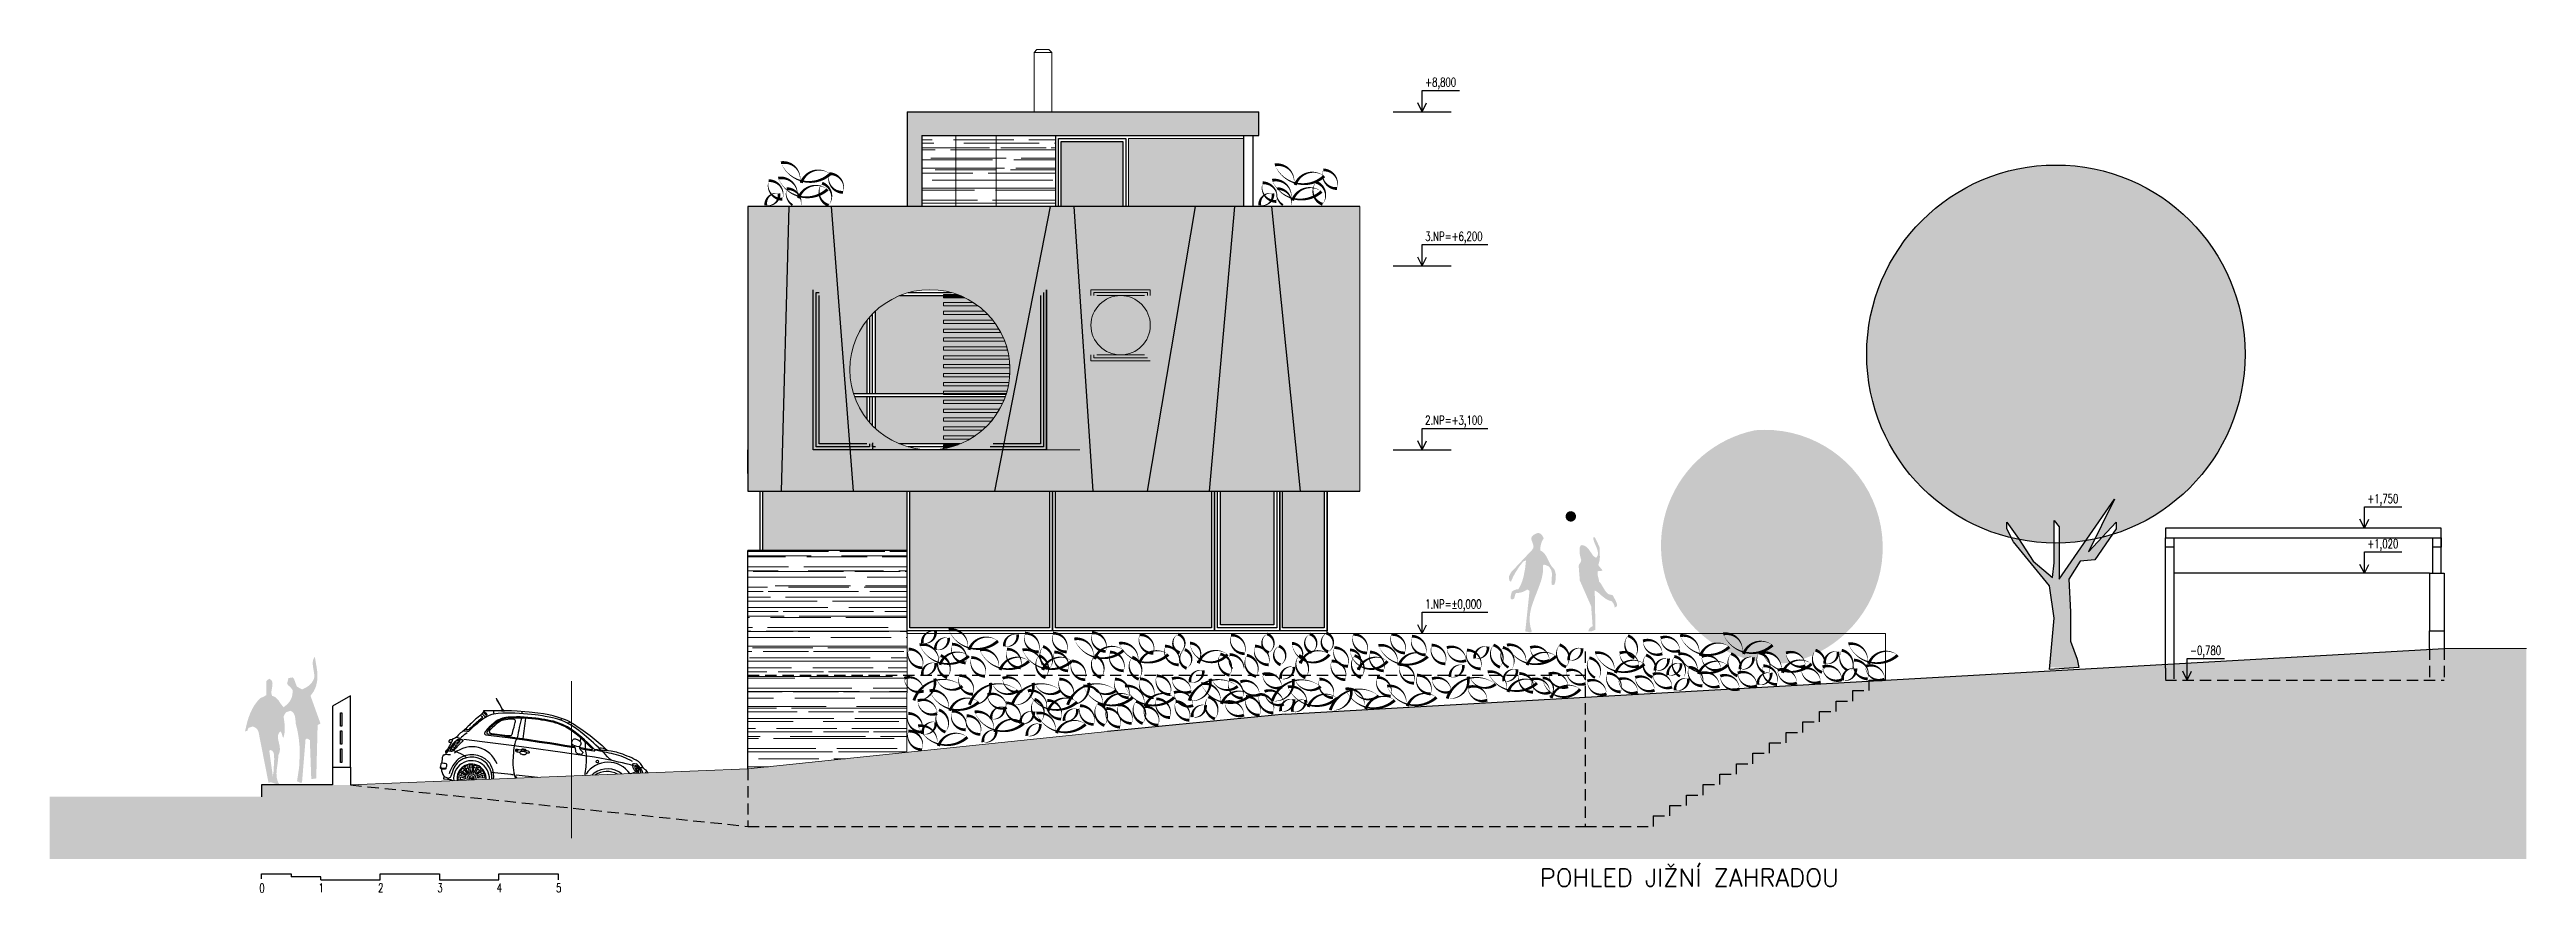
# Model space of a CAD drawing. Header units: metres. Extents: x -442 to 316, y -503 to 125.
# Drawn here: x 133.89 to 175.63, y -299.91 to -285.7 of the extents above; entities that cross this region are included whole.
import ezdxf

# ---------------------------------------------------------------- set-up
doc = ezdxf.new("R2010")
doc.units = ezdxf.units.M
doc.linetypes.add('DASHED', pattern=[19.05, 12.7, -6.35])
for name, color, linetype in [('FIGURE_SAGOME', 252, 'Continuous'), ('koty', 4, 'Continuous'), ('popis', 6, 'Continuous'), ('SRAFA', 251, 'Continuous'), ('SRAFY', 3, 'Continuous'), ('zariz.predmety', 203, 'Continuous'), ('ZDIVO', 1, 'Continuous')]:
    doc.layers.add(name, color=color, linetype=linetype)
doc.layers.add('FLOATING-WINDOWS', color=2, linetype='Continuous', plot=False)
doc.layers.add('FLOATINGWINDOWS', color=2, linetype='Continuous', plot=False)
doc.layers.add('Standard', color=7, linetype='Continuous', lineweight=25)
doc.styles.add('ROMANS', font='romans.shx', dxfattribs={"width": 0.7})
pattern_1 = [(0, (119.347, -315.57128), (0.5588, 0.254), [3.81, -0.508, 1.27, -0.254]), (0, (119.68482, -315.44428), (-0.254, 0.33782), [0.762, -0.08382, 1.524, -0.1905]), (0, (119.474, -315.35538), (1.3208, 0.17018), [2.032, -0.3556, 1.016, -0.254])]

msp = doc.modelspace()

# ---------------------------------------------------------------- texts
at = {"layer": 'popis', "linetype": 'Continuous', "char_height": 0.15, "width": 2.20915077, "attachment_point": 1, "style": 'ROMANS'}
for s, insert in [('+8,800', (157.073426, -286.172166)), ('3.NP=+6,200', (157.073426, -288.772166)), ('2.NP=+3,100', (157.073426, -291.872166)), ('+1,750', (172.951072, -293.194708)), ('+1,020', (172.951072, -293.954708)), ('1.NP=%%P0,000', (157.073426, -294.972166)), ('-0,780', (169.964319, -295.754708)), ('0', (137.428318, -299.761219)), ('1', (138.428318, -299.757648)), ('2', (139.428318, -299.757648)), ('3', (140.428318, -299.757648)), ('4', (141.428318, -299.757648)), ('5', (142.428318, -299.757984))]:
    msp.add_mtext(s, dxfattribs=dict(at, insert=insert))
at = {"layer": 'Standard', "color": 7, "linetype": 'ByBlock', "style": 'ROMANS'}
msp.add_text('POHLED JIŽNÍ ZAHRADOU', height=0.3, dxfattribs=at).set_placement((159.004562, -299.811065))

# ---------------------------------------------------------------- hatches: boundary and pattern name
at = {"layer": 'FIGURE_SAGOME', "linetype": 'Continuous'}
h = msp.add_hatch(color=256, dxfattribs=at)
h.paths.add_polyline_path([(167.84265, -294.017765, 0.028492399), (168.203868, -293.981253), (168.687738, -293.280022), (168.359298, -293.952568, 0.009796359), (168.481015, -293.924469), (168.718281, -293.66921), (168.718281, -293.779047), (168.651394, -293.876538, 0.32828525), (170.891316, -290.832656, 0.401451435), (167.84265, -287.647547)])
h.paths.add_polyline_path([(167.84265, -287.647547, 0.427091906), (164.514992, -290.832656, 0.346408909), (166.954898, -293.931767), (166.877887, -293.777798), (166.877887, -293.667961), (167.070167, -293.942553), (167.081092, -293.959542, 0.0468794), (167.674476, -294.020689), (167.674476, -293.638125), (167.756881, -293.747962), (167.756881, -294.020365, 0.006728967), (167.84265, -294.017765)])
h.paths.add_polyline_path([(167.674476, -295.288053), (167.59207, -296.111829), (167.84265, -296.125745), (167.84265, -294.504735), (167.756881, -294.629033), (167.756881, -294.020365, -0.006462166), (167.674476, -294.020689), (167.674476, -294.354441), (167.647007, -294.601573), (167.317384, -294.326982), (167.081092, -293.959542, -0.010133423), (166.954898, -293.931767), (166.987762, -293.997471), (167.59207, -294.73887)])
h.paths.add_polyline_path([(167.84265, -296.125745), (168.084246, -296.125745), (168.059036, -295.974533), (167.949161, -295.672482), (167.949161, -295.178216), (167.921693, -294.629033), (168.113972, -294.326982), (168.36119, -294.299522), (168.651394, -293.876538, -0.013881578), (168.481015, -293.924469), (168.253474, -294.169265), (168.359298, -293.952568, -0.012395778), (168.203868, -293.981253), (167.84265, -294.504735)])
for points in [[(162.635801, -292.116552, 0.553827725), (161.456963, -295.268825, 0.047938291), (161.715702, -295.546843), (164.153326, -295.546843, 0.711518021)], [(164.153326, -295.546843), (161.715702, -295.546843, 0.034559839), (161.932843, -295.71412, -0.230082604), (162.199393, -295.770919, -0.044860666), (162.12506, -295.827036, 0.046906493), (162.470033, -295.965308, -0.193153555), (162.60429, -295.944521, -0.07593547), (162.602609, -295.99958, 0.0075974), (162.661692, -296.011759, -0.15682346), (162.69592, -295.870482, -0.081770079), (162.768038, -295.897868, -0.015704105), (162.75476, -295.868028, -0.367305885), (163.06233, -296.046551, 0.01692712), (163.196545, -296.040011, 0.003700795), (163.225294, -296.03392, -0.190864222), (163.157018, -295.872901, -0.365564847), (163.446945, -295.97157, 0.021904297), (163.608649, -295.907726, -0.098924964), (163.651185, -295.824978, -0.074548751), (163.713903, -295.856977, 0.068046394)]]:
    msp.add_hatch(color=256, dxfattribs=at).paths.add_polyline_path(points)
h = msp.add_hatch(color=256, dxfattribs=at)
edge = h.paths.add_edge_path()
edge.add_arc((159.527993, -293.569602), 0.088929, -26.1149935, 333.8850065)
h = msp.add_hatch(color=256, dxfattribs=at)
edge = h.paths.add_edge_path()
edge.add_arc((159.5871, -294.448607), 0.326741, 190.4719932, 198.0414134)
edge.add_line((159.276424, -294.5498), (159.276358, -294.549893))
edge.add_line((159.276358, -294.549893), (159.273631, -294.629971))
edge.add_line((159.273631, -294.629971), (159.266441, -294.673181))
edge.add_line((159.266441, -294.673181), (159.252947, -294.718196))
edge.add_line((159.252947, -294.718196), (159.227765, -294.729884))
edge.add_line((159.227765, -294.729884), (159.204355, -294.718196))
edge.add_line((159.204355, -294.718196), (159.202548, -294.676793))
edge.add_line((159.202548, -294.676793), (159.20524, -294.63539))
edge.add_line((159.20524, -294.63539), (159.210659, -294.552584))
edge.add_line((159.210659, -294.552584), (159.207967, -294.512988))
edge.add_line((159.207967, -294.512988), (159.197165, -294.474276))
edge.add_line((159.197165, -294.474276), (159.177366, -294.438292))
edge.add_line((159.177366, -294.438292), (159.144039, -294.405885))
edge.add_line((159.144039, -294.405885), (159.126047, -294.400502))
edge.add_line((159.126047, -294.400502), (159.107169, -294.390585))
edge.add_line((159.107169, -294.390585), (159.085564, -294.385201))
edge.add_line((159.085564, -294.385201), (159.072956, -294.386087))
edge.add_line((159.072956, -294.386087), (159.060347, -294.393312))
edge.add_line((159.060347, -294.393312), (159.062153, -294.460782))
edge.add_line((159.062153, -294.460782), (159.055849, -294.527403))
edge.add_line((159.055849, -294.527403), (159.043276, -294.594873))
edge.add_line((159.043276, -294.594873), (159.025248, -294.662378))
edge.add_line((159.025248, -294.662378), (158.976656, -294.796469))
edge.add_line((158.976656, -294.796469), (158.923565, -294.932366))
edge.add_line((158.923565, -294.932366), (158.874051, -295.069148))
edge.add_line((158.874051, -295.069148), (158.855174, -295.13846))
edge.add_line((158.855174, -295.13846), (158.84168, -295.208657))
edge.add_line((158.84168, -295.208657), (158.834455, -295.27974))
edge.add_line((158.834455, -295.27974), (158.836261, -295.350858))
edge.add_line((158.836261, -295.350858), (158.846178, -295.423748))
edge.add_line((158.846178, -295.423748), (158.867782, -295.498443))
edge.add_line((158.867782, -295.498443), (158.865055, -295.51555))
edge.add_line((158.865055, -295.51555), (158.857866, -295.525431))
edge.add_line((158.857866, -295.525431), (158.831763, -295.526352))
edge.add_line((158.831763, -295.526352), (158.797585, -295.51555))
edge.add_line((158.797585, -295.51555), (158.76068, -295.509245))
edge.add_line((158.76068, -295.509245), (158.832684, -294.825263))
edge.add_line((158.832684, -294.825263), (158.796664, -294.801888))
edge.add_line((158.796664, -294.801888), (158.754376, -294.826184))
edge.add_line((158.754376, -294.826184), (158.713858, -294.845062))
edge.add_line((158.713858, -294.845062), (158.666186, -294.85767))
edge.add_line((158.666186, -294.85767), (158.604064, -294.862168))
edge.add_line((158.604064, -294.862168), (158.587878, -294.89369))
edge.add_line((158.587878, -294.89369), (158.581574, -294.928789))
edge.add_line((158.581574, -294.928789), (158.577076, -294.944053))
edge.add_line((158.577076, -294.944053), (158.568965, -294.957583))
edge.add_line((158.568965, -294.957583), (158.554586, -294.965658))
edge.add_line((158.554586, -294.965658), (158.532981, -294.969271))
edge.add_line((158.532981, -294.969271), (158.518566, -294.958468))
edge.add_line((158.518566, -294.958468), (158.512297, -294.94586))
edge.add_line((158.512297, -294.94586), (158.514989, -294.912567))
edge.add_line((158.514989, -294.912567), (158.525791, -294.874777))
edge.add_line((158.525791, -294.874777), (158.532981, -294.837872))
edge.add_line((158.532981, -294.837872), (158.572578, -294.815382))
edge.add_line((158.572578, -294.815382), (158.604985, -294.801888))
edge.add_line((158.604985, -294.801888), (158.640084, -294.801888))
edge.add_line((158.640084, -294.801888), (158.668878, -294.755987))
edge.add_line((158.668878, -294.755987), (158.69406, -294.701975))
edge.add_line((158.69406, -294.701975), (158.715664, -294.64258))
edge.add_line((158.715664, -294.64258), (158.733657, -294.577802))
edge.add_line((158.733657, -294.577802), (158.758874, -294.441905))
edge.add_line((158.758874, -294.441905), (158.773289, -294.309585))
edge.add_line((158.773289, -294.309585), (158.723775, -294.332996))
edge.add_line((158.723775, -294.332996), (158.658076, -294.419379))
edge.add_line((158.658076, -294.419379), (158.604064, -294.5013))
edge.add_line((158.604064, -294.5013), (158.558198, -294.583185))
edge.add_line((158.558198, -294.583185), (158.520373, -294.669568))
edge.add_line((158.520373, -294.669568), (158.502381, -294.662378))
edge.add_line((158.502381, -294.662378), (158.492499, -294.650691))
edge.add_line((158.492499, -294.650691), (158.48708, -294.619169))
edge.add_line((158.48708, -294.619169), (158.486195, -294.5823))
edge.add_line((158.486195, -294.5823), (158.486209, -294.582358))
edge.add_line((158.486209, -294.582358), (158.519105, -294.512268))
edge.add_line((158.519105, -294.512268), (158.520373, -294.512988))
edge.add_line((158.520373, -294.512988), (158.880356, -294.129594))
edge.add_line((158.880356, -294.129594), (158.895656, -294.103526))
edge.add_line((158.895656, -294.103526), (158.900154, -294.077424))
edge.add_line((158.900154, -294.077424), (158.896577, -294.052207))
edge.add_line((158.896577, -294.052207), (158.887581, -294.027025))
edge.add_line((158.887581, -294.027025), (158.867782, -293.973013))
edge.add_line((158.867782, -293.973013), (158.863284, -293.944219))
edge.add_line((158.863284, -293.944219), (158.867782, -293.913618))
edge.add_line((158.867782, -293.913618), (158.903767, -293.878519))
edge.add_line((158.903767, -293.878519), (158.947861, -293.856915))
edge.add_line((158.947861, -293.856915), (158.973079, -293.85061))
edge.add_line((158.973079, -293.85061), (159.000067, -293.853338))
edge.add_line((159.000067, -293.853338), (159.023442, -293.865025))
edge.add_line((159.023442, -293.865025), (159.040549, -293.882132))
edge.add_line((159.040549, -293.882132), (159.072956, -293.937914))
edge.add_line((159.072956, -293.937914), (159.047774, -293.977511))
edge.add_line((159.047774, -293.977511), (159.028861, -294.026104))
edge.add_line((159.028861, -294.026104), (159.017173, -294.081001))
edge.add_line((159.017173, -294.081001), (159.012675, -294.142202))
edge.add_line((159.012675, -294.142202), (159.055849, -294.168305))
edge.add_line((159.055849, -294.168305), (159.088256, -294.202518))
edge.add_line((159.088256, -294.202518), (159.114359, -294.242115))
edge.add_line((159.114359, -294.242115), (159.136849, -294.28621))
edge.add_line((159.136849, -294.28621), (159.18275, -294.378012))
edge.add_line((159.18275, -294.378012), (159.213351, -294.422992))
edge.add_line((159.213351, -294.422992), (159.252947, -294.46528))
edge.add_line((159.252947, -294.46528), (159.253003, -294.465157))
edge.add_arc((158.956099, -294.577192), 0.317338, 12.5949311, 20.6736371, ccw=False)
h = msp.add_hatch(color=256, dxfattribs=at)
edge = h.paths.add_edge_path()
edge.add_line((159.680276, -294.650892), (159.660313, -294.403034))
edge.add_arc((159.717572, -294.392645), 0.058194, -188.9479003, -169.7168272, ccw=False)
edge.add_arc((159.738753, -294.454879), 0.10616, 127.4645051, 137.817933, ccw=False)
edge.add_line((159.674179, -294.370617), (159.676608, -294.368906))
edge.add_line((159.676608, -294.368906), (159.6946, -294.341918))
edge.add_line((159.6946, -294.341918), (159.703596, -294.304092))
edge.add_line((159.703596, -294.304092), (159.686489, -294.24112))
edge.add_line((159.686489, -294.24112), (159.674802, -294.179919))
edge.add_line((159.674802, -294.179919), (159.674802, -294.120524))
edge.add_line((159.674802, -294.120524), (159.680185, -294.092615))
edge.add_line((159.680185, -294.092615), (159.690987, -294.064706))
edge.add_line((159.690987, -294.064706), (159.715284, -294.053018))
edge.add_line((159.715284, -294.053018), (159.760299, -294.06382))
edge.add_line((159.760299, -294.06382), (159.795398, -294.08631))
edge.add_line((159.795398, -294.08631), (159.825078, -294.116911))
edge.add_line((159.825078, -294.116911), (159.84941, -294.15201))
edge.add_line((159.84941, -294.15201), (159.897082, -294.221322))
edge.add_line((159.897082, -294.221322), (159.924105, -294.249195))
edge.add_line((159.924105, -294.249195), (159.956477, -294.268108))
edge.add_line((159.956477, -294.268108), (159.981694, -294.230318))
edge.add_line((159.981694, -294.230318), (159.987077, -294.188915))
edge.add_line((159.987077, -294.188915), (159.979888, -294.14482))
edge.add_line((159.979888, -294.14482), (159.963702, -294.099804))
edge.add_line((159.963702, -294.099804), (159.924105, -294.007117))
edge.add_line((159.924105, -294.007117), (159.910576, -293.962137))
edge.add_line((159.910576, -293.962137), (159.907884, -293.920734))
edge.add_line((159.907884, -293.920734), (159.931157, -293.920734))
edge.add_line((159.931157, -293.920734), (159.973372, -294.002253))
edge.add_line((159.973372, -294.002253), (160.009241, -294.083332))
edge.add_arc((159.881705, -294.122059), 0.133286, 2.257638, 16.8910813, ccw=False)
edge.add_arc((167.829976, -293.894586), 7.818247, -178.3712278, -178.0188988)
edge.add_line((160.016402, -294.164861), (160.017678, -294.260918))
edge.add_line((160.017678, -294.260918), (160.010488, -294.324811))
edge.add_line((160.010488, -294.324811), (159.991575, -294.388705))
edge.add_line((159.991575, -294.388705), (160.011374, -294.41842))
edge.add_line((160.011374, -294.41842), (160.032093, -294.44091))
edge.add_line((160.032093, -294.44091), (160.05097, -294.460708))
edge.add_line((160.05097, -294.460708), (160.063579, -294.485005))
edge.add_line((160.063579, -294.485005), (160.017678, -294.490388))
edge.add_line((160.017678, -294.490388), (159.998801, -294.491309))
edge.add_line((159.998801, -294.491309), (159.979888, -294.496692))
edge.add_line((159.979888, -294.496692), (159.978081, -294.541708))
edge.add_line((159.978081, -294.541708), (159.987077, -294.585803))
edge.add_line((159.987077, -294.585803), (159.998801, -294.626285))
edge.add_line((159.998801, -294.626285), (160.004184, -294.664996))
edge.add_line((160.004184, -294.664996), (160.033899, -294.701901))
edge.add_line((160.033899, -294.701901), (160.058196, -294.742383))
edge.add_line((160.058196, -294.742383), (160.104097, -294.818885))
edge.add_line((160.104097, -294.818885), (160.129278, -294.851292))
edge.add_line((160.129278, -294.851292), (160.157187, -294.875588))
edge.add_line((160.157187, -294.875588), (160.19048, -294.890889))
edge.add_line((160.19048, -294.890889), (160.230962, -294.89358))
edge.add_line((160.230962, -294.89358), (160.285859, -294.992572))
edge.add_line((160.285859, -294.992572), (160.302966, -295.038473))
edge.add_line((160.302966, -295.038473), (160.306578, -295.060963))
edge.add_line((160.306578, -295.060963), (160.303886, -295.084374))
edge.add_line((160.303886, -295.084374), (160.267867, -295.108671))
edge.add_line((160.267867, -295.108671), (160.262483, -295.073572))
edge.add_line((160.262483, -295.073572), (160.248069, -295.041165))
edge.add_line((160.248069, -295.041165), (160.22016, -295.000683))
edge.add_line((160.22016, -295.000683), (160.170681, -294.987189))
edge.add_line((160.170681, -294.987189), (160.128393, -294.96739))
edge.add_line((160.128393, -294.96739), (160.058196, -294.915185))
edge.add_line((160.058196, -294.915185), (159.996994, -294.860288))
edge.add_line((159.996994, -294.860288), (159.965473, -294.837798))
edge.add_line((159.965473, -294.837798), (159.931295, -294.820691))
edge.add_line((159.931295, -294.820691), (159.943903, -295.480341))
edge.add_line((159.943903, -295.480341), (159.879975, -295.506444))
edge.add_line((159.879975, -295.506444), (159.851181, -295.509136))
edge.add_line((159.851181, -295.509136), (159.824192, -295.504638))
edge.add_line((159.824192, -295.504638), (159.836801, -295.467768))
edge.add_line((159.836801, -295.467768), (159.854793, -295.445243))
edge.add_line((159.854793, -295.445243), (159.875477, -295.430863))
edge.add_line((159.875477, -295.430863), (159.896196, -295.420946))
edge.add_line((159.896196, -295.420946), (159.870979, -295.084374))
edge.add_line((159.870979, -295.084374), (159.680276, -294.650892))
h = msp.add_hatch(color=256, dxfattribs=at)
h.paths.add_polyline_path([(137.805754, -297.231374), (137.786877, -297.19539), (137.767079, -297.211576), (137.753549, -297.230489), (137.746359, -297.251173), (137.742747, -297.274583), (137.744553, -297.323176), (137.755355, -297.375382), (137.767964, -297.430279), (137.775154, -297.486061), (137.771577, -297.540073), (137.750857, -297.591357), (137.73917, -297.71376), (137.721178, -297.841546), (137.71668, -297.905475), (137.720257, -297.967561), (137.734672, -298.026957), (137.746359, -298.055751), (137.762545, -298.08366), (137.721178, -298.086352), (137.681581, -298.071051), (137.637486, -298.056636), (137.611383, -298.054865), (137.582554, -298.060249), (137.415171, -297.207078), (137.403483, -297.175592), (137.385491, -297.15041), (137.357582, -297.129691), (137.318871, -297.111699), (137.246902, -297.13511), (137.238792, -297.149489), (137.224663, -297.185581), (137.186586, -297.19539), (137.221685, -297.044193), (137.245096, -296.966806), (137.27389, -296.89119), (137.308068, -296.817415), (137.348586, -296.748103), (137.396293, -296.685131), (137.450269, -296.631119), (137.494364, -296.612206), (137.546569, -296.583412), (137.546569, -296.344025), (137.595162, -296.30712), (137.629376, -296.328725), (137.646482, -296.35844), (137.650059, -296.393539), (137.646482, -296.433136), (137.632067, -296.516827), (137.632067, -296.557309), (137.64287, -296.595135), (137.678854, -296.607708), (137.708569, -296.625736), (137.752664, -296.673408), (137.789569, -296.730111), (137.83547, -296.7877), (137.894865, -296.74272), (137.944343, -296.68421), (137.977635, -296.613127), (137.990244, -296.534819), (137.990244, -296.509637), (137.98394, -296.488918), (137.956066, -296.45474), (137.921853, -296.42414), (137.89575, -296.390812), (137.919161, -296.295432), (137.990244, -296.283745), (138.011849, -296.309847), (138.027149, -296.348523), (138.041564, -296.393539), (138.063133, -296.440325), (138.14686, -296.487112), (138.20714, -296.459238), (138.262038, -296.42414), (138.31063, -296.375547), (138.350227, -296.30712), (138.354725, -296.260334), (138.351148, -296.213547), (138.334927, -296.117247), (138.328622, -296.068655), (138.328622, -296.021833), (138.338539, -295.976852), (138.362836, -295.935449), (138.39163, -296.101026), (138.403318, -296.184753), (138.407816, -296.26933), (138.401547, -296.353021), (138.382634, -296.435827), (138.34665, -296.516827), (138.290832, -296.595135), (138.459136, -297.063991), (138.410543, -297.087402), (138.387132, -297.98736), (138.303441, -297.999968), (138.279144, -297.340283), (138.230551, -297.315101), (138.20714, -297.327674), (138.14686, -298.060249), (138.122989, -298.062641), (138.063133, -298.035067), (138.098232, -297.801949), (138.109955, -297.556259), (138.104536, -297.430279), (138.091963, -297.304299), (138.069437, -297.177398), (138.038837, -297.051383), (138.037066, -296.999213), (138.028034, -296.940703), (138.018153, -296.911909), (138.003738, -296.885806), (137.982169, -296.863316), (137.955145, -296.847095), (137.883142, -296.871391), (137.87326, -296.877695), (137.863343, -296.893917), (137.83547, -296.943395), (137.849849, -297.033391), (137.857074, -297.123386), (137.853462, -297.213382), (137.83547, -297.303378), (137.821976, -297.288078), (137.81475, -297.262896)])
h.paths.add_polyline_path([(137.64287, -297.520274), (137.663553, -297.543685), (137.674356, -297.577863), (137.678854, -297.663361), (137.67347, -297.733558), (137.671664, -297.80287), (137.667166, -297.873953), (137.655478, -297.95134), (137.595162, -297.520274), (137.619459, -297.507666)], flags=16)
at = {"layer": 'SRAFA', "linetype": 'Continuous'}
for points in [[(151.977417, -287.246843), (150.942417, -287.246843), (150.942417, -288.346843), (151.977417, -288.346843)], [(154.012417, -287.196843), (152.077417, -287.196843), (152.077417, -288.346843), (154.012417, -288.346843)], [(151.442417, -290.346843, 1), (152.442417, -290.346843, 1)], [(148.955956, -291.910064), (149.804969, -291.910064, 0.021062305), (149.86957, -291.816516), (148.955956, -291.816516), (148.955956, -291.760064), (149.903248, -291.760064, 0.01948357), (149.951309, -291.666516), (148.955956, -291.666516), (148.955956, -291.610064), (149.976033, -291.610064, 0.012534701), (150.000184, -291.546843), (147.81242, -291.546843), (147.81242, -292.089479, 0.08958624), (148.21749, -292.346843), (149.237294, -292.346843, 0.033883854), (149.401458, -292.266516), (148.955956, -292.266516), (148.955956, -292.210064), (149.491093, -292.210064, 0.028351799), (149.612133, -292.116516), (148.955956, -292.116516), (148.955956, -292.060064), (149.673281, -292.060064, 0.023628572), (149.759946, -291.966516), (148.955956, -291.966516)], [(150.74242, -293.146843), (148.39242, -293.146843), (148.39242, -295.446843), (150.74242, -295.446843)], [(150.84242, -293.146843), (150.84242, -295.446843), (153.473156, -295.446843), (153.473156, -293.146843)], [(154.52242, -293.146843), (153.623156, -293.146843), (153.623156, -295.396843), (154.52242, -295.396843)], [(155.37242, -293.146843), (154.67242, -293.146843), (154.67242, -295.446843), (155.37242, -295.446843)], [(175.632352, -295.796843), (175.632352, -299.345641), (133.892618, -299.345641), (133.892618, -298.296843), (137.462433, -298.296843), (137.462433, -298.096843), (138.662433, -298.096843), (138.962433, -298.096843), (145.66242, -297.826843), (151.722433, -297.196843), (154.712667, -296.906706), (159.772433, -296.619451), (164.832433, -296.33189), (174.247262, -295.796843)]]:
    msp.add_hatch(color=256, dxfattribs=at).paths.add_polyline_path(points)
h = msp.add_hatch(color=256, dxfattribs=at)
h.paths.add_polyline_path([(149.989052, -290.616516), (148.955956, -290.616516), (148.955956, -290.560064), (149.966088, -290.560064, 0.019221568), (149.921204, -290.466516), (148.955956, -290.466516), (148.955956, -290.410064), (149.889646, -290.410064, 0.020652096), (149.829022, -290.316516), (148.955956, -290.316516), (148.955956, -290.260064), (149.786779, -290.260064, 0.022942788), (149.705651, -290.166516), (148.955956, -290.166516), (148.955956, -290.110064), (149.648677, -290.110064, 0.027003971), (149.536956, -290.016516), (148.955956, -290.016516), (148.955956, -289.960064), (149.455563, -289.960064, 0.029754224), (149.315478, -289.881666), (148.955956, -289.881666), (148.955956, -289.846843), (148.21749, -289.846843, 0.089586254), (147.81242, -290.104207), (147.81242, -291.496843), (148.955956, -291.496843), (148.955956, -291.460064), (150.027611, -291.460064, 0.017826479), (150.050183, -291.366516), (148.955956, -291.366516), (148.955956, -291.310064), (150.060447, -291.310064, 0.01746235), (150.072077, -291.216516), (148.955956, -291.216516), (148.955956, -291.160064), (150.075911, -291.160064, 0.011712367), (150.077392, -291.096843, 0.005616653), (150.077051, -291.066516), (148.955956, -291.066516), (148.955956, -291.010064), (150.0746, -291.010064, 0.017414453), (150.065294, -290.916516), (148.955956, -290.916516), (148.955956, -290.860064), (150.056465, -290.860064, 0.017725008), (150.036355, -290.766516), (148.955956, -290.766516), (148.955956, -290.710064), (150.020799, -290.710064, 0.018300202)])
h.paths.add_polyline_path([(147.66242, -290.267183, 0.166984506), (147.377392, -291.096843, 0.075345211), (147.438012, -291.496843), (147.66242, -291.496843)])
h.paths.add_polyline_path([(147.66242, -291.546843), (147.4546, -291.546843, 0.080673013), (147.66242, -291.926503)])
at = {"layer": 'SRAFY', "linetype": 'Continuous', "lineweight": 0}
for points in [[(154.272417, -286.746843), (148.342417, -286.746843), (148.342417, -288.346843), (148.592417, -288.346843), (148.592417, -287.146843), (150.842417, -287.146843), (154.272417, -287.146843)], [(145.91242, -293.146843), (145.91242, -294.146843), (148.34242, -294.146843), (148.34242, -293.146843)]]:
    msp.add_hatch(color=252, dxfattribs=at).paths.add_polyline_path(points)
h = msp.add_hatch(dxfattribs=at)
h.set_pattern_fill('AR-RROOF', color=256, scale=0.01, style=0)
h.paths.add_polyline_path([(149.167417, -287.146843), (148.592417, -287.146843), (148.592417, -288.346843), (149.167417, -288.346843)])
h = msp.add_hatch(dxfattribs=at)
h.set_pattern_fill('AR-RROOF', color=256, scale=0.01, style=0)
h.paths.add_polyline_path([(149.842417, -287.146843), (149.167417, -287.146843), (149.167417, -288.346843), (149.842417, -288.346843)])
h = msp.add_hatch(dxfattribs=at)
h.set_pattern_fill('AR-RROOF', color=256, scale=0.01, style=0)
h.paths.add_polyline_path([(150.842417, -287.146843), (149.842417, -287.146843), (149.842417, -288.346843), (150.842417, -288.346843)])
h = msp.add_hatch(color=37, dxfattribs=at)
h.dxf.hatch_style = 1
h.paths.add_polyline_path([(148.955956, -289.825214), (149.180668, -289.825214), (149.315478, -289.881666), (148.955956, -289.881666)])
h = msp.add_hatch(color=37, dxfattribs=at)
h.dxf.hatch_style = 1
h.paths.add_polyline_path([(148.955956, -290.016516), (149.536956, -290.016516), (149.455563, -289.960064), (148.955956, -289.960064)])
h = msp.add_hatch(color=37, dxfattribs=at)
h.dxf.hatch_style = 1
h.paths.add_polyline_path([(148.955956, -290.166516), (149.705651, -290.166516), (149.648677, -290.110064), (148.955956, -290.110064)])
h = msp.add_hatch(color=37, dxfattribs=at)
h.dxf.hatch_style = 1
h.paths.add_polyline_path([(148.955956, -290.316516), (149.829022, -290.316516), (149.786779, -290.260064), (148.955956, -290.260064)])
h = msp.add_hatch(color=37, dxfattribs=at)
h.dxf.hatch_style = 1
h.paths.add_polyline_path([(148.955956, -290.466516), (149.921204, -290.466516), (149.889646, -290.410064), (148.955956, -290.410064)])
h = msp.add_hatch(color=37, dxfattribs=at)
h.dxf.hatch_style = 1
h.paths.add_polyline_path([(148.955956, -290.616516), (149.989052, -290.616516), (149.966088, -290.560064), (148.955956, -290.560064)])
h = msp.add_hatch(color=37, dxfattribs=at)
h.dxf.hatch_style = 1
h.paths.add_polyline_path([(148.955956, -290.766516), (150.036355, -290.766516), (150.020799, -290.710064), (148.955956, -290.710064)])
h = msp.add_hatch(color=37, dxfattribs=at)
h.dxf.hatch_style = 1
h.paths.add_polyline_path([(148.955956, -290.916516), (150.065294, -290.916516), (150.056465, -290.860064), (148.955956, -290.860064)])
h = msp.add_hatch(color=37, dxfattribs=at)
h.dxf.hatch_style = 1
h.paths.add_polyline_path([(148.955956, -291.066516), (150.077051, -291.066516), (150.0746, -291.010064), (148.955956, -291.010064)])
h = msp.add_hatch(color=37, dxfattribs=at)
h.dxf.hatch_style = 1
h.paths.add_polyline_path([(148.955956, -291.216516), (150.072077, -291.216516), (150.075911, -291.160064), (148.955956, -291.160064)])
h = msp.add_hatch(color=37, dxfattribs=at)
h.dxf.hatch_style = 1
h.paths.add_polyline_path([(148.955956, -291.366516), (150.050183, -291.366516), (150.060447, -291.310064), (148.955956, -291.310064)])
h = msp.add_hatch(color=37, dxfattribs=at)
h.dxf.hatch_style = 1
h.paths.add_polyline_path([(148.955956, -291.516516), (150.010503, -291.516516), (150.027611, -291.460064), (148.955956, -291.460064)])
h = msp.add_hatch(color=37, dxfattribs=at)
h.dxf.hatch_style = 1
h.paths.add_polyline_path([(148.955956, -291.666516), (149.951309, -291.666516), (149.976033, -291.610064), (148.955956, -291.610064)])
h = msp.add_hatch(color=37, dxfattribs=at)
h.dxf.hatch_style = 1
h.paths.add_polyline_path([(148.955956, -291.816516), (149.86957, -291.816516), (149.903248, -291.760064), (148.955956, -291.760064)])
h = msp.add_hatch(color=37, dxfattribs=at)
h.dxf.hatch_style = 1
h.paths.add_polyline_path([(148.955956, -291.966516), (149.759946, -291.966516), (149.804969, -291.910064), (148.955956, -291.910064)])
h = msp.add_hatch(color=37, dxfattribs=at)
h.dxf.hatch_style = 1
h.paths.add_polyline_path([(148.955956, -292.116516), (149.612133, -292.116516), (149.673281, -292.060064), (148.955956, -292.060064)])
h = msp.add_hatch(color=37, dxfattribs=at)
h.dxf.hatch_style = 1
h.paths.add_polyline_path([(148.955956, -292.266516), (149.401458, -292.266516), (149.491093, -292.210064), (148.955956, -292.210064)])
h = msp.add_hatch(color=37, dxfattribs=at)
h.dxf.hatch_style = 1
h.paths.add_polyline_path([(148.955956, -292.416516), (149.011932, -292.416516), (149.203599, -292.360064), (148.955956, -292.360064)])
h = msp.add_hatch(dxfattribs=at)
h.set_pattern_fill('AR-RROOF', color=256, scale=0.01, style=0)
h.set_pattern_definition(pattern_1)
h.paths.add_polyline_path([(148.342167, -296.246747), (148.34242, -295.546843), (148.34242, -294.146843), (145.662433, -294.146843), (145.662426, -296.246725)])
h = msp.add_hatch(dxfattribs=at)
h.set_pattern_fill('AR-RROOF', color=256, scale=0.01, style=0)
h.set_pattern_definition(pattern_1)
h.paths.add_polyline_path([(148.3421, -296.433146, -0.152589815), (148.296652, -296.299016, -0.049879311), (148.342153, -296.286265), (148.342167, -296.246747), (145.662422, -296.246725), (145.66242, -297.826843), (148.341697, -297.548305)])
at = {"layer": 'ZDIVO', "linetype": 'Continuous', "lineweight": 0}
h = msp.add_hatch(color=254, dxfattribs=at)
h.dxf.hatch_style = 1
h.paths.add_polyline_path([(155.97242, -288.346843), (145.66242, -288.346843), (145.66242, -293.146843), (155.97242, -293.146843)])
h.paths.add_polyline_path([(151.442417, -290.346843, -1), (152.442417, -290.346843, -1)], flags=16)
h.paths.add_polyline_path([(150.077392, -291.096843, -1), (147.377392, -291.096843, -1)], flags=16)
h.paths.add_polyline_path([(150.077051, -291.066516), (148.955956, -291.066516), (148.955956, -291.010064), (150.0746, -291.010064)], flags=0)
h.paths.add_polyline_path([(150.075911, -291.160064), (150.072077, -291.216516), (148.955956, -291.216516), (148.955956, -291.160064)], flags=0)
h.paths.add_polyline_path([(150.065294, -290.916516), (148.955956, -290.916516), (148.955956, -290.860064), (150.056465, -290.860064)], flags=0)
h.paths.add_polyline_path([(150.060447, -291.310064), (150.050183, -291.366516), (148.955956, -291.366516), (148.955956, -291.310064)], flags=0)
h.paths.add_polyline_path([(150.036355, -290.766516), (148.955956, -290.766516), (148.955956, -290.710064), (150.020799, -290.710064)], flags=0)
h.paths.add_polyline_path([(150.027611, -291.460064), (150.010503, -291.516516), (148.955956, -291.516516), (148.955956, -291.460064)], flags=0)
h.paths.add_polyline_path([(149.989052, -290.616516), (148.955956, -290.616516), (148.955956, -290.560064), (149.966088, -290.560064)], flags=0)
h.paths.add_polyline_path([(149.976033, -291.610064), (149.951309, -291.666516), (148.955956, -291.666516), (148.955956, -291.610064)], flags=0)
h.paths.add_polyline_path([(149.921204, -290.466516), (148.955956, -290.466516), (148.955956, -290.410064), (149.889646, -290.410064)], flags=0)
h.paths.add_polyline_path([(149.903248, -291.760064), (149.86957, -291.816516), (148.955956, -291.816516), (148.955956, -291.760064)], flags=0)
h.paths.add_polyline_path([(149.829022, -290.316516), (148.955956, -290.316516), (148.955956, -290.260064), (149.786779, -290.260064)], flags=0)
h.paths.add_polyline_path([(149.804969, -291.910064), (149.759946, -291.966516), (148.955956, -291.966516), (148.955956, -291.910064)], flags=0)
h.paths.add_polyline_path([(149.705651, -290.166516), (148.955956, -290.166516), (148.955956, -290.110064), (149.648677, -290.110064)], flags=0)
h.paths.add_polyline_path([(149.673281, -292.060064), (149.612133, -292.116516), (148.955956, -292.116516), (148.955956, -292.060064)], flags=0)
h.paths.add_polyline_path([(149.536956, -290.016516), (148.955956, -290.016516), (148.955956, -289.960064), (149.455563, -289.960064)], flags=0)
h.paths.add_polyline_path([(149.491093, -292.210064), (149.401458, -292.266516), (148.955956, -292.266516), (148.955956, -292.210064)], flags=0)
h.paths.add_polyline_path([(149.315478, -289.881666), (148.955956, -289.881666), (148.955956, -289.825214), (149.180668, -289.825214)], flags=0)
h.paths.add_polyline_path([(149.203599, -292.360064), (149.011932, -292.416516), (148.955956, -292.416516), (148.955956, -292.360064)], flags=0)

# ---------------------------------------------------------------- linework, layer by layer
for p, q in [((148.342417, -286.746843), (154.272417, -286.746843)), ((148.342417, -286.746843), (148.342417, -288.346843)), ((154.272417, -287.146843), (154.272417, -286.746843)), ((148.592417, -287.146843), (150.842417, -287.146843)), ((148.592417, -287.146843), (148.592417, -288.346843)), ((150.842417, -287.146843), (154.272417, -287.146843)), ((150.842417, -287.146843), (150.842417, -288.346843)), ((154.012417, -287.146843), (154.012417, -288.346843)), ((154.172417, -287.146843), (154.172417, -288.346843)), ((154.172417, -287.146843), (154.172417, -288.175217)), ((145.66242, -288.346843), (145.66242, -290.046843)), ((155.97242, -288.346843), (145.66242, -288.346843)), ((145.66242, -290.046843), (145.66242, -293.146843)), ((145.66242, -292.846843), (145.66242, -292.446843)), ((145.66242, -293.146843), (145.912368, -293.146843)), ((145.86242, -293.146843), (145.86242, -294.146843)), ((145.91242, -294.146843), (145.91242, -293.146843)), ((145.91242, -293.146843), (155.97242, -293.146843)), ((148.34242, -294.146843), (148.34242, -293.146843)), ((155.42242, -295.546843), (155.42242, -293.146843)), ((155.42242, -295.546843), (155.42242, -293.146843)), ((148.34242, -294.146843), (145.66242, -294.146843)), ((148.34242, -295.546843), (148.34242, -294.146843))]:
    msp.add_line(p, q)
at = {"layer": 'FIGURE_SAGOME', "linetype": 'Continuous'}
for p, q in [((140.875288, -297.181051), (140.859131, -297.191417)), ((140.887917, -297.170101), (140.875288, -297.181051)), ((140.906572, -297.149804), (140.887917, -297.170101)), ((140.89868, -297.159715), (140.898511, -297.158574)), ((140.900501, -297.161456), (140.89868, -297.159715)), ((140.908665, -297.164615), (140.900501, -297.161456)), ((140.922309, -297.131885), (140.906572, -297.149804)), ((140.918074, -297.166752), (140.908665, -297.164615)), ((140.926243, -297.16818), (140.918074, -297.166752)), ((140.945856, -297.10876), (140.922309, -297.131885)), ((140.936739, -297.168142), (140.926243, -297.16818)), ((140.948227, -297.165992), (140.936739, -297.168142)), ((140.967457, -297.088094), (140.945856, -297.10876)), ((140.956636, -297.160492), (140.948227, -297.165992)), ((140.967186, -297.153591), (140.956636, -297.160492)), ((140.967931, -297.179084), (140.957586, -297.189381)), ((140.977587, -297.14392), (140.967186, -297.153591)), ((140.982752, -297.073875), (140.967457, -297.088094)), ((140.986811, -297.161561), (140.967931, -297.179084)), ((140.995948, -297.12704), (140.977587, -297.14392)), ((141.002612, -297.055803), (140.982752, -297.073875)), ((141.013367, -297.136915), (140.986811, -297.161561)), ((141.015047, -297.109647), (140.995948, -297.12704)), ((141.028148, -297.031663), (141.002612, -297.055803)), ((141.032034, -297.119591), (141.013367, -297.136915)), ((141.037166, -297.08979), (141.015047, -297.109647)), ((141.050609, -297.011795), (141.028148, -297.031663)), ((141.053113, -297.101298), (141.032034, -297.119591)), ((141.059154, -297.07076), (141.037166, -297.08979)), ((141.073292, -296.98987), (141.050609, -297.011795)), ((141.096731, -297.065105), (141.053113, -297.101298)), ((141.084538, -297.050069), (141.059154, -297.07076)), ((141.089734, -296.975798), (141.073292, -296.98987)), ((141.106885, -297.031185), (141.084538, -297.050069)), ((141.113249, -296.954771), (141.089734, -296.975798)), ((141.12645, -297.040046), (141.096731, -297.065105)), ((141.124048, -297.016116), (141.106885, -297.031185)), ((141.14092, -296.932041), (141.113249, -296.954771)), ((141.142643, -297.000005), (141.124048, -297.016116)), ((141.17361, -297.003209), (141.12645, -297.040046)), ((141.158933, -296.918193), (141.14092, -296.932041)), ((141.159421, -296.985724), (141.142643, -297.000005)), ((141.156845, -296.919798), (141.172878, -296.937366)), ((141.176458, -296.901335), (141.158933, -296.918193)), ((141.174738, -296.974423), (141.159421, -296.985724)), ((141.172878, -296.937366), (141.180696, -296.94645)), ((141.195775, -296.987612), (141.17361, -297.003209)), ((141.181361, -296.967894), (141.174738, -296.974423)), ((141.187723, -296.886816), (141.176458, -296.901335)), ((141.176458, -296.901335), (141.186716, -296.906882)), ((141.180696, -296.94645), (141.183701, -296.951413)), ((141.184005, -296.963232), (141.181361, -296.967894)), ((141.183701, -296.951413), (141.184959, -296.956622)), ((141.184959, -296.956622), (141.184005, -296.963232)), ((141.186716, -296.906882), (141.207553, -296.922273)), ((141.197532, -296.868217), (141.187723, -296.886816)), ((141.227712, -296.967427), (141.195775, -296.987612)), ((141.206511, -296.846145), (141.197532, -296.868217)), ((141.197583, -296.868089), (141.217041, -296.885035)), ((141.204958, -296.849964), (141.215732, -296.862067)), ((141.282921, -296.845771), (141.206511, -296.846145)), ((141.207553, -296.922273), (141.220705, -296.936068)), ((141.215732, -296.862067), (141.238241, -296.882766)), ((141.217041, -296.885035), (141.230321, -296.899014)), ((141.220705, -296.936068), (141.234839, -296.95248)), ((141.240822, -296.959571), (141.227712, -296.967427)), ((141.230321, -296.899014), (141.243431, -296.913132)), ((141.234839, -296.95248), (141.240822, -296.959571)), ((141.238241, -296.882766), (141.260792, -296.907508)), ((141.268353, -296.942684), (141.240822, -296.959571)), ((141.269875, -297.157228), (141.242679, -297.190165)), ((141.243431, -296.913132), (141.248797, -296.922822)), ((141.248797, -296.922822), (141.267323, -296.917419)), ((141.260792, -296.907508), (141.267323, -296.917419)), ((141.300639, -296.926857), (141.268353, -296.942684)), ((141.302357, -297.124508), (141.269875, -297.157228)), ((141.28689, -297.171843), (141.271088, -297.198201)), ((141.374026, -296.845417), (141.282921, -296.845771)), ((141.314686, -297.136986), (141.28689, -297.171843)), ((141.347294, -296.910837), (141.300639, -296.926857)), ((141.339624, -297.088396), (141.302357, -297.124508)), ((141.305367, -297.186192), (141.303396, -297.194875)), ((141.310995, -297.176618), (141.305367, -297.186192)), ((141.322313, -297.163155), (141.310995, -297.176618)), ((141.351443, -297.101369), (141.314686, -297.136986)), ((141.349698, -297.133916), (141.322313, -297.163155)), ((141.377591, -297.055888), (141.339624, -297.088396)), ((141.37832, -296.902475), (141.347294, -296.910837)), ((141.388295, -297.098725), (141.349698, -297.133916)), ((141.388741, -297.069433), (141.351443, -297.101369)), ((141.503118, -296.846227), (141.374026, -296.845417)), ((141.403833, -297.035124), (141.377591, -297.055888)), ((141.415981, -296.896475), (141.37832, -296.902475)), ((141.379073, -296.87244), (141.380356, -296.858021)), ((141.382311, -296.888509), (141.379073, -296.87244)), ((141.380356, -296.858021), (141.382231, -296.845469)), ((141.388617, -296.900834), (141.382311, -296.888509)), ((141.419803, -297.071765), (141.388295, -297.098725)), ((141.414197, -297.049291), (141.388741, -297.069433)), ((141.448993, -297.004639), (141.403833, -297.035124)), ((141.457844, -297.019828), (141.414197, -297.049291)), ((141.454371, -296.890314), (141.415981, -296.896475)), ((141.44631, -297.05252), (141.419803, -297.071765)), ((141.47343, -297.03278), (141.44631, -297.05252)), ((141.485392, -296.986539), (141.448993, -297.004639)), ((141.534006, -296.886318), (141.454371, -296.890314)), ((141.492122, -297.002782), (141.457844, -297.019828)), ((141.497297, -297.018911), (141.47343, -297.03278)), ((141.525966, -296.972908), (141.485392, -296.986539)), ((141.530787, -296.989793), (141.492122, -297.002782)), ((141.536306, -297.006601), (141.497297, -297.018911)), ((141.511528, -296.846276), (141.503118, -296.846227)), ((141.583001, -296.959426), (141.525966, -296.972908)), ((141.586037, -296.976733), (141.530787, -296.989793)), ((141.608747, -296.887088), (141.534006, -296.886318)), ((141.574569, -296.997742), (141.536306, -297.006601)), ((141.677074, -296.847251), (141.554525, -296.846529)), ((141.615069, -296.993148), (141.574569, -296.997742)), ((141.620606, -296.955076), (141.583001, -296.959426)), ((141.622018, -296.972571), (141.586037, -296.976733)), ((141.73159, -296.890149), (141.608747, -296.887088)), ((141.650187, -296.99121), (141.615069, -296.993148)), ((141.679157, -296.952385), (141.620606, -296.955076)), ((141.679646, -296.969922), (141.622018, -296.972571)), ((141.698149, -296.990899), (141.650187, -296.99121)), ((141.774609, -296.852945), (141.677074, -296.847251)), ((141.762081, -296.951568), (141.679157, -296.952385)), ((141.762116, -296.969109), (141.679646, -296.969922)), ((141.695042, -297.226847), (141.707352, -297.169764)), ((141.704394, -296.990802), (141.698149, -296.990899)), ((141.711816, -296.991355), (141.704394, -296.990802)), ((141.707352, -297.169764), (141.719817, -297.121211)), ((141.72145, -296.993867), (141.711816, -296.991355)), ((141.719817, -297.121211), (141.727813, -297.089655)), ((141.733461, -297.001119), (141.72145, -296.993867)), ((141.727813, -297.089655), (141.737982, -297.046971)), ((141.810134, -296.893782), (141.73159, -296.890149)), ((141.738847, -297.007903), (141.733461, -297.001119)), ((141.737982, -297.046971), (141.742415, -297.027064)), ((141.742046, -297.016874), (141.738847, -297.007903)), ((141.742415, -297.027064), (141.742046, -297.016874)), ((141.824743, -296.951931), (141.762081, -296.951568)), ((141.824378, -296.96947), (141.762116, -296.969109)), ((141.903332, -296.863784), (141.774609, -296.852945)), ((141.879347, -296.897906), (141.810134, -296.893782)), ((141.887171, -296.971717), (141.824378, -296.96947)), ((141.888102, -296.954198), (141.824743, -296.951931)), ((141.85641, -296.868589), (141.856303, -296.859824)), ((141.859286, -296.884036), (141.85641, -296.868589)), ((141.864656, -296.897031), (141.859286, -296.884036)), ((141.949392, -296.902507), (141.879347, -296.897906)), ((141.950037, -296.976155), (141.887171, -296.971717)), ((141.951522, -296.958675), (141.888102, -296.954198)), ((141.977122, -296.870203), (141.903332, -296.863784)), ((142.014055, -296.909322), (141.949392, -296.902507)), ((142.017632, -296.982872), (141.950037, -296.976155)), ((142.019471, -296.965427), (141.951522, -296.958675)), ((142.12124, -296.886311), (141.977122, -296.870203)), ((142.073583, -296.917312), (142.014055, -296.909322)), ((142.083389, -296.990204), (142.017632, -296.982872)), ((142.085561, -296.972796), (142.019471, -296.965427)), ((142.125215, -296.923825), (142.073583, -296.917312)), ((142.132272, -296.996952), (142.083389, -296.990204)), ((142.134694, -296.979579), (142.085561, -296.972796)), ((142.21616, -296.900445), (142.12124, -296.886311)), ((142.200913, -296.934805), (142.125215, -296.923825)), ((142.183436, -297.004152), (142.132272, -296.996952)), ((142.185897, -296.986784), (142.134694, -296.979579)), ((142.23691, -297.011779), (142.183436, -297.004152)), ((142.239857, -296.994481), (142.185897, -296.986784)), ((142.243031, -296.942251), (142.200913, -296.934805)), ((142.305889, -296.918111), (142.21616, -296.900445)), ((142.28858, -297.022027), (142.23691, -297.011779)), ((142.291839, -297.004791), (142.239857, -296.994481)), ((142.310148, -296.953397), (142.243031, -296.942251)), ((142.338896, -297.031078), (142.28858, -297.022027)), ((142.342538, -297.01391), (142.291839, -297.004791)), ((142.381103, -296.935157), (142.305889, -296.918111)), ((142.36559, -296.966539), (142.310148, -296.953397)), ((142.380425, -297.041245), (142.338896, -297.031078)), ((142.384782, -297.024252), (142.342538, -297.01391)), ((142.419741, -296.979779), (142.36559, -296.966539)), ((142.427215, -297.05379), (142.380425, -297.041245)), ((142.468911, -296.958089), (142.381103, -296.935157)), ((142.43268, -297.037095), (142.384782, -297.024252)), ((142.457094, -296.990998), (142.419741, -296.979779)), ((142.468728, -297.069925), (142.427215, -297.05379)), ((142.475083, -297.053575), (142.43268, -297.037095)), ((142.508399, -297.00797), (142.457094, -296.990998)), ((142.528584, -297.093189), (142.468728, -297.069925)), ((142.518004, -296.975069), (142.468911, -296.958089)), ((142.53543, -297.07703), (142.475083, -297.053575)), ((142.501564, -296.999208), (142.49644, -297.004014)), ((142.511837, -296.991911), (142.501564, -296.999208)), ((142.564038, -297.030539), (142.508399, -297.00797)), ((142.528306, -296.982765), (142.511837, -296.991911)), ((142.56955, -296.994181), (142.518004, -296.975069)), ((142.535053, -296.98139), (142.528306, -296.982765)), ((142.574379, -297.114236), (142.528584, -297.093189)), ((142.582175, -297.098514), (142.53543, -297.07703)), ((142.610673, -297.051939), (142.564038, -297.030539)), ((142.612926, -297.012432), (142.56955, -296.994181)), ((142.610712, -297.133609), (142.574379, -297.114236)), ((142.619359, -297.118341), (142.582175, -297.098514)), ((142.639678, -297.065529), (142.610673, -297.051939)), ((142.661776, -297.164267), (142.610712, -297.133609)), ((142.662755, -297.036064), (142.612926, -297.012432)), ((142.671379, -297.149573), (142.619359, -297.118341)), ((142.635446, -297.059124), (142.635835, -297.055426)), ((142.636437, -297.061916), (142.635446, -297.059124)), ((142.635835, -297.055426), (142.637714, -297.052002)), ((142.639678, -297.065529), (142.636437, -297.061916)), ((142.637714, -297.052002), (142.652776, -297.036531)), ((142.659487, -297.078132), (142.639678, -297.065529)), ((142.652776, -297.036531), (142.655665, -297.034616)), ((142.655665, -297.034616), (142.659155, -297.03475)), ((142.659155, -297.03475), (142.662755, -297.036064)), ((142.717196, -297.114643), (142.659487, -297.078132)), ((142.719527, -297.205234), (142.661776, -297.164267)), ((142.662755, -297.036064), (142.670411, -297.03991)), ((142.670411, -297.03991), (142.737703, -297.080153)), ((142.729967, -297.191133), (142.671379, -297.149573)), ((142.771029, -297.150604), (142.717196, -297.114643)), ((142.737703, -297.080153), (142.785931, -297.110968)), ((142.809477, -297.17819), (142.771029, -297.150604)), ((142.785931, -297.110968), (142.83103, -297.140689)), ((142.840206, -297.202348), (142.809477, -297.17819)), ((142.83103, -297.140689), (142.88281, -297.177108)), ((142.88281, -297.177108), (142.923103, -297.206042)), ((140.523989, -297.597349), (140.517821, -297.61067)), ((140.529158, -297.595626), (140.523989, -297.597349)), ((140.534002, -297.59591), (140.529158, -297.595626)), ((140.541507, -297.595681), (140.534002, -297.59591)), ((140.550376, -297.592195), (140.541507, -297.595681)), ((140.556689, -297.588212), (140.550376, -297.592195)), ((140.567718, -297.583094), (140.556689, -297.588212)), ((140.567381, -297.534062), (140.566674, -297.543851)), ((140.566674, -297.543851), (140.56861, -297.553111)), ((140.569902, -297.523154), (140.567381, -297.534062)), ((140.568896, -297.578044), (140.567718, -297.583094)), ((140.601912, -297.588996), (140.567718, -297.583094)), ((140.56861, -297.553111), (140.570991, -297.562741)), ((140.570533, -297.529107), (140.568628, -297.528667)), ((140.570335, -297.568978), (140.568896, -297.578044)), ((140.571831, -297.520493), (140.569902, -297.523154)), ((140.570991, -297.562741), (140.570335, -297.568978)), ((140.579337, -297.529928), (140.570533, -297.529107)), ((140.580933, -297.556809), (140.570991, -297.562741)), ((140.576168, -297.517394), (140.571831, -297.520493)), ((140.584126, -297.513674), (140.576168, -297.517394)), ((140.599797, -297.530244), (140.579337, -297.529928)), ((140.593497, -297.541673), (140.580933, -297.556809)), ((140.589683, -297.510248), (140.584126, -297.513674)), ((140.594556, -297.502921), (140.589683, -297.510248)), ((140.607408, -297.52906), (140.593497, -297.541673)), ((140.601655, -297.488516), (140.594556, -297.502921)), ((140.607408, -297.52906), (140.599797, -297.530244)), ((140.629956, -297.44021), (140.601655, -297.488516)), ((140.649219, -297.591241), (140.601912, -297.588996)), ((140.610763, -297.522728), (140.607408, -297.52906)), ((140.617206, -297.52887), (140.607408, -297.52906)), ((140.618151, -297.510752), (140.610763, -297.522728)), ((140.634424, -297.529311), (140.617206, -297.52887)), ((140.623539, -297.502044), (140.618151, -297.510752)), ((140.622193, -297.358034), (140.621103, -297.362452)), ((140.621103, -297.362452), (140.621778, -297.369401)), ((140.621778, -297.369401), (140.625667, -297.374031)), ((140.625911, -297.353893), (140.622193, -297.358034)), ((140.629556, -297.492077), (140.623539, -297.502044)), ((140.625667, -297.374031), (140.632045, -297.375798)), ((140.629539, -297.349117), (140.625911, -297.353893)), ((140.633851, -297.343788), (140.629539, -297.349117)), ((140.640043, -297.474557), (140.629556, -297.492077)), ((140.662844, -297.387064), (140.629956, -297.44021)), ((140.632045, -297.375798), (140.640497, -297.377158)), ((140.639008, -297.33933), (140.633851, -297.343788)), ((140.652271, -297.53104), (140.634424, -297.529311)), ((140.646183, -297.336492), (140.639008, -297.33933)), ((140.646827, -297.46202), (140.640043, -297.474557)), ((140.640497, -297.377158), (140.646842, -297.379234)), ((140.646923, -297.468434), (140.645955, -297.463632)), ((140.656384, -297.334597), (140.646183, -297.336492)), ((140.655733, -297.448216), (140.646827, -297.46202)), ((140.646842, -297.379234), (140.654139, -297.382661)), ((140.64874, -297.471312), (140.646923, -297.468434)), ((140.653928, -297.474404), (140.64874, -297.471312)), ((140.653006, -297.489803), (140.64932, -297.504061)), ((140.64932, -297.504061), (140.650981, -297.513199)), ((140.650981, -297.513199), (140.6608, -297.521667)), ((140.669306, -297.531766), (140.652271, -297.53104)), ((140.661647, -297.472249), (140.653006, -297.489803)), ((140.661647, -297.472249), (140.653928, -297.474404)), ((140.654139, -297.382661), (140.658345, -297.385761)), ((140.663647, -297.435965), (140.655733, -297.448216)), ((140.669775, -297.335071), (140.656384, -297.334597)), ((140.658345, -297.385761), (140.660688, -297.390548)), ((140.6608, -297.521667), (140.671247, -297.531682)), ((140.666371, -297.464971), (140.661647, -297.472249)), ((140.664471, -297.481516), (140.661647, -297.472249)), ((140.673865, -297.366581), (140.662844, -297.387064)), ((140.676497, -297.419386), (140.663647, -297.435965)), ((140.667896, -297.489721), (140.664471, -297.481516)), ((140.676268, -297.447492), (140.666371, -297.464971)), ((140.673663, -297.495169), (140.667896, -297.489721)), ((140.680159, -297.461027), (140.668624, -297.460992)), ((140.680105, -297.529651), (140.669306, -297.531766)), ((140.68143, -297.33618), (140.669775, -297.335071)), ((140.681046, -297.52146), (140.671597, -297.531318)), ((140.679923, -297.498447), (140.673663, -297.495169)), ((140.678718, -297.357241), (140.673865, -297.366581)), ((140.689558, -297.428883), (140.676268, -297.447492)), ((140.688351, -297.405893), (140.676497, -297.419386)), ((140.679951, -297.349982), (140.678718, -297.357241)), ((140.686035, -297.49959), (140.679923, -297.498447)), ((140.680897, -297.339877), (140.679951, -297.349982)), ((140.693427, -297.523568), (140.680105, -297.529651)), ((140.692521, -297.462155), (140.680159, -297.461027)), ((140.682197, -297.330866), (140.680897, -297.339877)), ((140.692314, -297.50787), (140.681046, -297.52146)), ((140.684022, -297.325781), (140.682197, -297.330866)), ((140.686486, -297.322691), (140.684022, -297.325781)), ((140.695527, -297.498223), (140.686035, -297.49959)), ((140.693597, -297.318632), (140.686486, -297.322691)), ((140.699084, -297.393607), (140.688351, -297.405893)), ((140.70662, -297.407916), (140.689558, -297.428883)), ((140.701357, -297.496519), (140.692314, -297.50787)), ((140.709448, -297.464994), (140.692521, -297.462155)), ((140.701256, -297.435942), (140.693378, -297.43898)), ((140.706104, -297.513444), (140.693427, -297.523568)), ((140.708454, -297.313396), (140.693597, -297.318632)), ((140.703804, -297.493252), (140.695527, -297.498223)), ((140.747219, -297.538434), (140.698334, -297.519649)), ((140.710996, -297.381605), (140.699084, -297.393607)), ((140.709152, -297.429391), (140.701256, -297.435942)), ((140.70896, -297.486372), (140.701357, -297.496519)), ((140.717898, -297.501545), (140.706104, -297.513444)), ((140.715526, -297.398062), (140.70662, -297.407916)), ((140.722627, -297.307971), (140.708454, -297.313396)), ((140.721627, -297.46915), (140.70896, -297.486372)), ((140.720855, -297.423417), (140.709152, -297.429391)), ((140.722227, -297.468272), (140.709448, -297.464994)), ((140.724451, -297.368694), (140.710996, -297.381605)), ((140.725773, -297.38917), (140.715526, -297.398062)), ((140.716617, -297.376211), (140.720021, -297.375775)), ((140.730066, -297.487547), (140.717898, -297.501545)), ((140.720021, -297.375775), (140.722367, -297.376022)), ((140.735119, -297.426503), (140.720855, -297.423417)), ((140.728577, -297.458973), (140.721627, -297.46915)), ((140.722367, -297.376022), (140.723039, -297.376448)), ((140.735232, -297.301867), (140.722627, -297.307971)), ((140.735469, -297.366221), (140.723039, -297.376448)), ((140.723039, -297.376448), (140.725176, -297.378559)), ((140.739525, -297.357128), (140.724451, -297.368694)), ((140.725176, -297.378559), (140.726111, -297.381778)), ((140.726066, -297.385553), (140.725773, -297.38917)), ((140.725773, -297.38917), (140.742859, -297.389814)), ((140.726111, -297.381778), (140.726066, -297.385553)), ((140.734702, -297.450378), (140.728577, -297.458973)), ((140.745036, -297.47195), (140.730066, -297.487547)), ((140.741644, -297.439928), (140.734702, -297.450378)), ((140.742357, -297.436233), (140.735119, -297.426503)), ((140.74791, -297.293556), (140.735232, -297.301867)), ((140.744353, -297.358129), (140.735469, -297.366221)), ((140.751256, -297.348465), (140.739525, -297.357128)), ((140.748948, -297.429542), (140.741644, -297.439928)), ((140.742859, -297.389814), (140.754186, -297.395755)), ((140.753828, -297.351166), (140.744353, -297.358129)), ((140.758628, -297.454587), (140.745036, -297.47195)), ((140.748964, -297.296794), (140.747163, -297.294046)), ((140.821261, -297.574402), (140.747219, -297.538434)), ((140.754174, -297.287107), (140.74791, -297.293556)), ((140.755194, -297.420958), (140.748948, -297.429542)), ((140.753851, -297.299187), (140.748964, -297.296794)), ((140.766086, -297.339222), (140.751256, -297.348465)), ((140.76185, -297.345249), (140.753828, -297.351166)), ((140.770188, -297.303578), (140.753851, -297.299187)), ((140.766245, -297.272511), (140.754174, -297.287107)), ((140.761067, -297.390503), (140.754186, -297.395755)), ((140.754186, -297.395755), (140.760124, -297.401128)), ((140.76422, -297.410646), (140.755194, -297.420958)), ((140.783746, -297.428124), (140.758628, -297.454587)), ((140.760124, -297.401128), (140.761771, -297.405521)), ((140.769567, -297.381554), (140.761067, -297.390503)), ((140.767022, -297.34229), (140.76185, -297.345249)), ((140.778693, -297.39465), (140.76422, -297.410646)), ((140.775421, -297.336448), (140.766086, -297.339222)), ((140.766086, -297.339222), (140.781176, -297.341585)), ((140.779278, -297.256193), (140.766245, -297.272511)), ((140.773583, -297.342247), (140.767022, -297.34229)), ((140.777033, -297.370738), (140.769567, -297.381554)), ((140.785552, -297.306879), (140.770188, -297.303578)), ((140.77839, -297.343828), (140.773583, -297.342247)), ((140.788611, -297.331825), (140.775421, -297.336448)), ((140.782895, -297.357418), (140.777033, -297.370738)), ((140.781812, -297.347297), (140.77839, -297.343828)), ((140.789945, -297.381244), (140.778693, -297.39465)), ((140.798379, -297.237514), (140.779278, -297.256193)), ((140.781176, -297.341585), (140.791823, -297.344673)), ((140.783686, -297.352583), (140.781812, -297.347297)), ((140.782895, -297.357418), (140.783686, -297.352583)), ((140.807573, -297.404964), (140.783746, -297.428124)), ((140.798752, -297.30916), (140.785552, -297.306879)), ((140.799597, -297.329298), (140.788611, -297.331825)), ((140.794493, -297.376211), (140.789945, -297.381244)), ((140.791823, -297.344673), (140.796985, -297.347077)), ((140.798102, -297.370276), (140.794493, -297.376211)), ((140.796985, -297.347077), (140.799991, -297.35015)), ((140.800086, -297.366696), (140.798102, -297.370276)), ((140.817554, -297.220818), (140.798379, -297.237514)), ((140.805758, -297.329818), (140.799597, -297.329298)), ((140.799991, -297.35015), (140.801927, -297.353569)), ((140.801574, -297.362374), (140.800086, -297.366696)), ((140.802531, -297.357652), (140.801574, -297.362374)), ((140.801927, -297.353569), (140.802531, -297.357652)), ((140.805758, -297.329818), (140.823714, -297.331422)), ((140.836232, -297.377975), (140.807573, -297.404964)), ((140.83787, -297.20506), (140.817554, -297.220818)), ((140.885142, -297.606796), (140.821261, -297.574402)), ((140.823714, -297.331422), (140.840845, -297.334145)), ((140.84483, -297.370324), (140.836232, -297.377975)), ((140.859131, -297.191417), (140.83787, -297.20506)), ((140.840845, -297.334145), (140.847907, -297.336724)), ((140.850397, -297.363882), (140.84483, -297.370324)), ((140.847907, -297.336724), (140.852472, -297.339803)), ((140.853888, -297.35829), (140.850397, -297.363882)), ((140.852472, -297.339803), (140.855463, -297.343327)), ((140.856417, -297.35168), (140.853888, -297.35829)), ((140.855463, -297.343327), (140.856846, -297.347599)), ((140.856846, -297.347599), (140.856417, -297.35168)), ((140.871102, -297.189578), (140.864223, -297.18815)), ((140.884679, -297.191725), (140.871102, -297.189578)), ((141.361071, -297.395816), (140.873881, -297.329445)), ((140.904408, -297.193654), (140.884679, -297.191725)), ((140.932757, -297.196646), (140.904408, -297.193654)), ((140.944538, -297.197889), (140.932757, -297.196646)), ((140.949067, -297.197365), (140.944538, -297.197889)), ((140.951145, -297.196649), (140.949067, -297.197365)), ((140.953477, -297.194157), (140.951145, -297.196649)), ((140.957586, -297.189381), (140.953477, -297.194157)), ((141.224104, -297.22316), (141.223858, -297.230077)), ((141.223858, -297.230077), (141.224726, -297.235569)), ((141.225499, -297.217232), (141.224104, -297.22316)), ((141.224726, -297.235569), (141.229042, -297.244028)), ((141.230054, -297.207372), (141.225499, -297.217232)), ((141.229042, -297.244028), (141.234653, -297.249345)), ((141.242679, -297.190165), (141.230054, -297.207372)), ((141.234653, -297.249345), (141.247423, -297.254197)), ((141.247423, -297.254197), (141.378175, -297.269294)), ((141.262538, -297.22013), (141.261154, -297.224229)), ((141.261154, -297.224229), (141.261551, -297.227276)), ((141.261551, -297.227276), (141.263905, -297.229302)), ((141.264432, -297.213659), (141.262538, -297.22013)), ((141.263905, -297.229302), (141.269732, -297.231069)), ((141.266997, -297.206566), (141.264432, -297.213659)), ((141.271088, -297.198201), (141.266997, -297.206566)), ((141.269732, -297.231069), (141.27925, -297.233202)), ((141.27925, -297.233202), (141.378482, -297.246234)), ((141.303396, -297.194875), (141.303857, -297.201789)), ((141.303857, -297.201789), (141.307547, -297.210629)), ((141.307547, -297.210629), (141.313814, -297.218817)), ((141.313814, -297.218817), (141.324575, -297.224441)), ((141.324575, -297.224441), (141.343357, -297.227874)), ((141.343357, -297.227874), (141.611925, -297.261606)), ((141.679575, -297.434127), (141.361071, -297.395816)), ((141.378175, -297.269294), (141.475316, -297.280317)), ((141.378482, -297.246234), (141.479334, -297.259634)), ((141.475316, -297.280317), (141.615886, -297.299013)), ((141.479334, -297.259634), (141.618249, -297.278975)), ((141.611925, -297.261606), (141.640161, -297.265379)), ((141.615886, -297.299013), (141.772773, -297.321861)), ((141.618249, -297.278975), (141.775254, -297.304496)), ((141.640161, -297.265379), (141.654175, -297.26667)), ((141.654175, -297.26667), (141.663798, -297.265451)), ((141.663798, -297.265451), (141.670039, -297.262757)), ((141.670039, -297.262757), (141.677957, -297.256516)), ((141.677957, -297.256516), (141.684072, -297.249712)), ((141.967456, -297.471602), (141.679575, -297.434127)), ((141.684072, -297.249712), (141.689877, -297.238779)), ((141.689877, -297.238779), (141.695042, -297.226847)), ((141.744472, -297.508387), (141.743857, -297.512771)), ((141.743857, -297.512771), (141.744113, -297.519088)), ((141.744113, -297.519088), (141.747298, -297.525254)), ((141.746963, -297.505121), (141.744472, -297.508387)), ((141.752432, -297.501249), (141.746963, -297.505121)), ((141.747298, -297.525254), (141.751554, -297.529998)), ((141.751554, -297.529998), (141.757925, -297.533585)), ((141.758636, -297.499142), (141.752432, -297.501249)), ((141.757925, -297.533585), (141.771387, -297.536845)), ((141.764392, -297.498368), (141.758636, -297.499142)), ((141.776999, -297.499544), (141.764392, -297.498368)), ((141.771387, -297.536845), (141.806141, -297.543271)), ((141.772773, -297.321861), (141.938383, -297.34508)), ((141.775254, -297.304496), (141.940818, -297.327709)), ((141.804984, -297.50372), (141.776999, -297.499544)), ((141.842804, -297.510163), (141.804984, -297.50372)), ((141.806141, -297.543271), (141.817582, -297.545533)), ((141.817777, -297.543935), (141.8173, -297.54785)), ((141.8173, -297.54785), (141.818947, -297.553809)), ((141.82122, -297.539618), (141.817777, -297.543935)), ((141.818947, -297.553809), (141.823655, -297.56213)), ((141.827381, -297.535644), (141.82122, -297.539618)), ((141.823655, -297.56213), (141.83113, -297.571092)), ((141.831315, -297.533459), (141.827381, -297.535644)), ((141.83113, -297.571092), (141.838222, -297.575928)), ((141.838491, -297.532591), (141.831315, -297.533459)), ((141.83421, -297.50616), (141.832142, -297.508346)), ((141.838674, -297.503173), (141.83421, -297.50616)), ((141.838222, -297.575928), (141.85056, -297.581336)), ((141.849452, -297.533421), (141.838491, -297.532591)), ((141.846269, -297.498901), (141.838674, -297.503173)), ((141.885195, -297.516242), (141.842804, -297.510163)), ((141.856361, -297.495008), (141.846269, -297.498901)), ((141.892906, -297.537606), (141.849452, -297.533421)), ((141.85056, -297.581336), (141.864591, -297.584646)), ((141.868624, -297.494572), (141.856361, -297.495008)), ((141.864591, -297.584646), (141.875309, -297.585907)), ((141.879466, -297.4956), (141.868624, -297.494572)), ((141.875309, -297.585907), (141.886856, -297.586732)), ((141.898017, -297.498939), (141.879466, -297.4956)), ((141.937476, -297.524599), (141.885195, -297.516242)), ((141.886856, -297.586732), (141.898465, -297.585734)), ((141.91549, -297.541558), (141.892906, -297.537606)), ((141.910833, -297.50202), (141.898017, -297.498939)), ((141.898465, -297.585734), (141.907366, -297.583142)), ((141.907366, -297.583142), (141.917552, -297.577025)), ((141.91826, -297.505916), (141.910833, -297.50202)), ((141.925915, -297.546859), (141.91549, -297.541558)), ((141.917552, -297.577025), (141.924466, -297.570955)), ((141.925148, -297.514942), (141.91826, -297.505916)), ((141.924466, -297.570955), (141.927902, -297.566872)), ((141.929506, -297.523325), (141.925148, -297.514942)), ((141.930999, -297.552482), (141.925915, -297.546859)), ((141.927902, -297.566872), (141.929842, -297.562519)), ((141.929842, -297.562519), (141.931703, -297.557025)), ((141.931703, -297.557025), (141.930999, -297.552482)), ((141.931703, -297.557025), (141.933343, -297.557172)), ((141.933343, -297.557172), (141.96475, -297.559099)), ((141.956597, -297.527928), (141.937476, -297.524599)), ((141.938383, -297.34508), (142.14612, -297.374387)), ((141.940818, -297.327709), (142.148648, -297.357029)), ((141.96721, -297.531017), (141.956597, -297.527928)), ((141.96475, -297.559099), (141.970461, -297.557994)), ((141.976241, -297.538752), (141.96721, -297.531017)), ((142.538223, -297.551478), (141.967456, -297.471602)), ((141.970461, -297.557994), (141.974108, -297.55487)), ((141.974108, -297.55487), (141.978237, -297.549643)), ((141.979048, -297.543749), (141.976241, -297.538752)), ((141.978237, -297.549643), (141.978923, -297.54622)), ((141.978923, -297.54622), (141.979048, -297.543749)), ((142.14612, -297.374387), (142.323399, -297.401029)), ((142.148648, -297.357029), (142.326006, -297.383683)), ((142.323399, -297.401029), (142.453153, -297.420529)), ((142.326006, -297.383683), (142.455982, -297.403216)), ((142.453153, -297.420529), (142.574842, -297.442023)), ((142.455982, -297.403216), (142.577788, -297.42473)), ((142.911061, -297.608979), (142.538223, -297.551478)), ((142.574842, -297.442023), (142.692163, -297.461274)), ((142.577788, -297.42473), (142.694757, -297.443924)), ((142.692163, -297.461274), (142.748991, -297.468948)), ((142.694757, -297.443924), (142.703676, -297.445128)), ((142.695256, -297.407244), (142.695525, -297.396148)), ((142.695303, -297.421745), (142.695256, -297.407244)), ((142.702426, -297.41786), (142.695273, -297.412469)), ((142.696959, -297.433021), (142.695303, -297.421745)), ((142.695525, -297.396148), (142.696057, -297.37418)), ((142.696057, -297.37418), (142.698161, -297.362429)), ((142.698262, -297.438689), (142.696959, -297.433021)), ((142.698161, -297.362429), (142.701343, -297.35355)), ((142.701309, -297.443703), (142.698262, -297.438689)), ((142.707613, -297.447499), (142.701309, -297.443703)), ((142.701343, -297.35355), (142.704004, -297.34653)), ((142.717101, -297.425605), (142.702426, -297.41786)), ((142.704004, -297.34653), (142.712827, -297.335175)), ((142.716189, -297.452381), (142.707613, -297.447499)), ((142.712827, -297.335175), (142.721655, -297.327649)), ((142.728237, -297.455583), (142.716189, -297.452381)), ((142.743274, -297.435956), (142.717101, -297.425605)), ((142.789963, -297.25964), (142.719527, -297.205234)), ((142.721655, -297.327649), (142.731081, -297.322797)), ((142.737433, -297.457375), (142.728237, -297.455583)), ((142.801035, -297.246027), (142.729967, -297.191133)), ((142.731081, -297.322797), (142.738377, -297.320297)), ((142.74768, -297.466143), (142.737433, -297.457375)), ((142.738377, -297.320297), (142.746916, -297.320108)), ((142.780712, -297.447046), (142.743274, -297.435956)), ((142.746916, -297.320108), (142.75776, -297.321548)), ((142.75078, -297.472776), (142.74768, -297.466143)), ((142.756874, -297.4913), (142.75078, -297.472776)), ((142.761028, -297.515452), (142.756874, -297.4913)), ((142.75776, -297.321548), (142.7678, -297.324131)), ((142.761135, -297.528475), (142.761028, -297.515452)), ((142.761943, -297.541867), (142.761135, -297.528475)), ((142.765329, -297.549026), (142.761943, -297.541867)), ((142.774494, -297.558863), (142.765329, -297.549026)), ((142.7678, -297.324131), (142.782549, -297.330092)), ((142.784605, -297.566731), (142.774494, -297.558863)), ((142.810045, -297.453858), (142.780712, -297.447046)), ((142.782549, -297.330092), (142.792718, -297.335301)), ((142.796571, -297.572428), (142.784605, -297.566731)), ((142.849019, -297.310186), (142.789963, -297.25964)), ((142.792718, -297.335301), (142.806165, -297.343301)), ((142.811437, -297.577249), (142.796571, -297.572428)), ((142.860425, -297.29686), (142.801035, -297.246027)), ((142.806165, -297.343301), (142.819837, -297.354522)), ((142.824759, -297.456106), (142.810045, -297.453858)), ((142.827612, -297.580876), (142.811437, -297.577249)), ((142.819837, -297.354522), (142.827931, -297.361581)), ((142.824759, -297.456106), (142.823028, -297.468223)), ((142.823028, -297.468223), (142.825308, -297.476413)), ((142.823753, -297.463146), (142.926789, -297.480967)), ((142.827865, -297.4475), (142.824759, -297.456106)), ((142.825308, -297.476413), (142.833541, -297.49241)), ((142.842948, -297.582641), (142.827612, -297.580876)), ((142.837024, -297.434189), (142.827865, -297.4475)), ((142.827931, -297.361581), (142.838589, -297.37286)), ((142.828021, -297.481685), (142.923849, -297.49826)), ((142.842182, -297.304335), (142.832222, -297.366122)), ((142.833541, -297.49241), (142.841835, -297.506033)), ((142.842573, -297.426123), (142.837024, -297.434189)), ((142.838589, -297.37286), (142.845108, -297.382386)), ((142.903718, -297.252665), (142.840206, -297.202348)), ((142.841835, -297.506033), (142.851893, -297.518626)), ((142.847525, -297.411225), (142.842573, -297.426123)), ((142.858538, -297.580589), (142.842948, -297.582641)), ((142.845108, -297.382386), (142.848357, -297.390815)), ((142.848895, -297.401779), (142.847525, -297.411225)), ((142.848357, -297.390815), (142.848895, -297.401779)), ((142.897503, -297.351685), (142.849019, -297.310186)), ((142.851893, -297.518626), (142.861981, -297.528118)), ((142.864432, -297.577958), (142.858538, -297.580589)), ((142.909111, -297.338532), (142.860425, -297.29686)), ((142.861981, -297.528118), (142.870438, -297.536254)), ((142.870226, -297.572063), (142.864432, -297.577958)), ((142.87619, -297.56456), (142.870226, -297.572063)), ((142.870438, -297.536254), (142.876659, -297.544649)), ((142.878629, -297.554023), (142.87619, -297.56456)), ((142.876659, -297.544649), (142.878629, -297.554023)), ((142.952644, -297.40186), (142.897503, -297.351685)), ((142.983175, -297.320561), (142.903718, -297.252665)), ((142.964794, -297.389199), (142.909111, -297.338532)), ((142.923103, -297.206042), (142.964323, -297.236229)), ((142.923849, -297.49826), (143.026315, -297.51538)), ((142.926789, -297.480967), (143.029237, -297.498084)), ((143.010835, -297.460747), (142.952644, -297.40186)), ((142.964323, -297.236229), (143.002505, -297.264919)), ((143.023162, -297.448266), (142.964794, -297.389199)), ((143.057164, -297.38755), (142.983175, -297.320561)), ((143.002505, -297.264919), (143.035296, -297.291152)), ((143.04039, -297.489236), (143.010835, -297.460747)), ((143.071362, -297.494729), (143.023162, -297.448266)), ((143.026315, -297.51538), (143.066495, -297.522245)), ((143.029237, -297.498084), (143.036041, -297.499247)), ((143.035296, -297.291152), (143.07118, -297.320393)), ((143.09815, -297.42573), (143.057164, -297.38755)), ((143.066495, -297.522245), (143.075256, -297.522572)), ((143.07118, -297.320393), (143.103874, -297.346664)), ((143.078594, -297.502083), (143.071362, -297.494729)), ((143.075256, -297.522572), (143.079795, -297.520516)), ((143.079969, -297.504096), (143.078594, -297.502083)), ((143.079795, -297.520516), (143.082901, -297.516354)), ((143.127466, -297.508432), (143.079969, -297.504096)), ((143.083103, -297.511103), (143.079969, -297.504096)), ((143.082901, -297.516354), (143.083103, -297.511103)), ((143.142684, -297.467745), (143.09815, -297.42573)), ((143.103874, -297.346664), (143.136912, -297.375352)), ((143.183887, -297.5116), (143.127466, -297.508432)), ((143.136912, -297.375352), (143.169796, -297.403767)), ((143.184229, -297.511964), (143.142684, -297.467745)), ((143.155974, -297.477213), (143.151358, -297.476976)), ((143.16665, -297.477883), (143.155974, -297.477213)), ((143.187475, -297.479916), (143.16665, -297.477883)), ((143.169796, -297.403767), (143.203893, -297.433333)), ((143.214488, -297.540589), (143.184229, -297.511964)), ((143.22404, -297.484261), (143.187475, -297.479916)), ((143.203893, -297.433333), (143.233618, -297.460218)), ((143.254445, -297.580932), (143.214488, -297.540589)), ((143.245603, -297.486966), (143.22404, -297.484261)), ((143.233618, -297.460218), (143.257607, -297.481764)), ((143.250856, -297.486117), (143.245603, -297.486966)), ((143.250791, -297.475642), (143.25283, -297.478865)), ((143.253003, -297.484494), (143.250856, -297.486117)), ((143.25283, -297.478865), (143.253394, -297.481985)), ((143.253394, -297.481985), (143.253003, -297.484494)), ((143.293844, -297.623061), (143.254445, -297.580932)), ((143.257607, -297.481764), (143.286056, -297.506292)), ((143.282172, -297.518797), (143.274859, -297.519202)), ((143.286336, -297.51788), (143.282172, -297.518797)), ((143.286056, -297.506292), (143.290172, -297.509929)), ((143.288685, -297.517035), (143.286336, -297.51788)), ((143.290891, -297.514329), (143.288685, -297.517035)), ((143.290172, -297.509929), (143.29133, -297.512304)), ((143.29133, -297.512304), (143.290891, -297.514329)), ((140.485115, -297.744714), (140.481373, -297.780266)), ((140.481373, -297.780266), (140.483538, -297.794314)), ((140.482104, -297.805605), (140.483538, -297.794314)), ((140.483455, -297.813627), (140.482104, -297.805605)), ((140.489767, -297.823592), (140.483455, -297.813627)), ((140.483538, -297.794314), (140.487964, -297.802929)), ((140.487351, -297.739413), (140.485115, -297.744714)), ((140.489957, -297.735918), (140.487351, -297.739413)), ((140.487964, -297.802929), (140.494032, -297.808606)), ((140.497201, -297.829025), (140.489767, -297.823592)), ((140.493819, -297.732791), (140.489957, -297.735918)), ((140.498779, -297.731547), (140.493819, -297.732791)), ((140.494032, -297.808606), (140.502213, -297.811098)), ((140.508595, -297.832422), (140.497201, -297.829025)), ((140.500193, -297.829917), (140.497637, -297.842502)), ((140.497637, -297.842502), (140.497861, -297.862351)), ((140.497861, -297.862351), (140.506926, -297.88572)), ((140.51195, -297.73282), (140.498779, -297.731547)), ((140.50194, -297.715366), (140.501893, -297.731848)), ((140.502353, -297.694057), (140.50194, -297.715366)), ((140.502213, -297.811098), (140.525768, -297.813878)), ((140.506499, -297.666329), (140.502353, -297.694057)), ((140.511663, -297.632709), (140.506499, -297.666329)), ((140.506926, -297.88572), (140.514702, -297.906464)), ((140.531436, -297.833797), (140.508595, -297.832422)), ((140.517821, -297.61067), (140.511663, -297.632709)), ((140.535199, -297.735032), (140.51195, -297.73282)), ((140.514702, -297.906464), (140.522797, -297.924442)), ((140.522797, -297.924442), (140.532366, -297.938446)), ((140.525768, -297.813878), (140.548306, -297.81507)), ((140.54695, -297.833625), (140.531436, -297.833797)), ((140.532366, -297.938446), (140.542586, -297.950893)), ((140.559372, -297.737581), (140.535199, -297.735032)), ((140.538251, -297.992994), (140.544775, -297.952721)), ((140.539101, -297.997633), (140.538251, -297.992994)), ((140.542165, -298.001569), (140.539101, -297.997633)), ((140.548695, -298.002774), (140.542165, -298.001569)), ((140.542586, -297.950893), (140.554827, -297.961117)), ((140.559647, -297.829539), (140.54695, -297.833625)), ((140.548306, -297.81507), (140.563496, -297.814301)), ((140.596879, -298.007855), (140.548695, -298.002774)), ((140.554827, -297.961117), (140.570398, -297.967469)), ((140.57782, -297.742163), (140.559372, -297.737581)), ((140.568433, -297.823362), (140.559647, -297.829539)), ((140.563496, -297.814301), (140.571221, -297.811264)), ((140.571128, -297.816155), (140.568433, -297.823362)), ((140.57034, -297.81161), (140.571128, -297.816155)), ((140.570398, -297.967469), (140.597187, -297.975994)), ((140.571221, -297.811264), (140.577845, -297.803221)), ((140.585164, -297.745813), (140.57782, -297.742163)), ((140.577845, -297.803221), (140.583173, -297.793412)), ((140.583173, -297.793412), (140.586311, -297.779075)), ((140.587521, -297.749276), (140.585164, -297.745813)), ((140.586311, -297.779075), (140.588385, -297.766405)), ((140.589109, -297.756703), (140.587521, -297.749276)), ((140.588385, -297.766405), (140.589109, -297.756703)), ((140.631122, -298.010921), (140.596879, -298.007855)), ((140.597187, -297.975994), (140.614389, -297.980732)), ((140.611795, -297.980017), (140.609396, -298.008976)), ((140.614389, -297.980732), (140.622437, -297.981418)), ((140.622437, -297.981418), (140.629309, -297.979382)), ((140.629309, -297.979382), (140.637932, -297.974606)), ((140.655859, -298.013802), (140.631122, -298.010921)), ((140.637932, -297.974606), (140.647788, -297.967361)), ((140.647788, -297.967361), (140.654914, -297.956743)), ((140.654914, -297.956743), (140.661085, -297.9444)), ((140.673441, -298.020011), (140.655859, -298.013802)), ((140.661085, -297.9444), (140.669513, -297.918422)), ((140.669513, -297.918422), (140.672955, -297.908313)), ((140.689202, -298.027257), (140.673441, -298.020011)), ((140.778379, -298.010274), (140.893599, -297.996363)), ((140.780255, -297.956336), (140.89423, -297.978217)), ((140.786946, -297.926624), (140.899299, -297.95571)), ((140.808372, -297.877088), (140.906507, -297.939045)), ((140.824234, -297.853429), (140.91882, -297.92068)), ((140.861921, -297.814795), (140.931498, -297.907683)), ((140.917865, -297.640436), (140.885142, -297.606796)), ((140.885179, -297.798351), (140.949553, -297.894918)), ((140.934168, -297.775702), (140.966033, -297.887298)), ((140.963705, -297.768276), (140.988408, -297.881673)), ((140.969076, -297.987277), (140.96461, -297.986807)), ((140.96923, -297.983129), (140.964932, -297.982677)), ((140.990737, -297.989556), (140.99336, -297.989832)), ((140.990892, -297.985409), (140.993514, -297.985685)), ((141.017581, -297.765063), (141.006532, -297.880592)), ((141.015202, -297.992131), (141.017898, -297.992415)), ((141.015357, -297.987983), (141.018053, -297.988267)), ((141.01809, -297.97848), (141.017439, -297.974871)), ((141.017439, -297.974871), (141.041786, -297.977434)), ((141.038637, -297.980642), (141.01809, -297.97848)), ((141.044768, -297.768351), (141.027953, -297.883183)), ((141.039416, -297.984966), (141.038637, -297.980642)), ((141.044095, -297.995171), (141.03918, -297.994654)), ((141.044235, -297.991022), (141.040592, -297.990639)), ((141.041786, -297.977434), (141.044235, -297.991022)), ((141.096324, -297.784317), (141.045297, -297.888554)), ((141.123238, -297.798571), (141.065685, -297.899352)), ((141.165415, -297.832247), (141.079874, -297.910681)), ((141.184081, -297.853762), (141.094364, -297.927382)), ((141.21147, -297.900267), (141.103578, -297.943027)), ((141.221234, -297.927026), (141.111157, -297.963799)), ((141.230232, -297.980241), (141.114184, -297.981702)), ((141.670223, -297.922586), (141.336083, -297.888094)), ((141.670683, -297.917314), (141.670194, -297.918109)), ((141.670194, -297.918109), (141.67052, -297.918162)), ((141.671275, -297.917385), (141.67052, -297.918162)), ((141.671275, -297.917385), (141.670683, -297.917314)), ((141.67361, -297.919276), (141.673233, -297.922861)), ((141.676597, -297.921126), (141.67455, -297.92091)), ((141.682615, -297.92023), (141.684261, -297.925528)), ((141.685546, -297.920525), (141.683688, -297.923683)), ((141.689415, -297.924531), (141.689942, -297.919523)), ((141.705512, -297.926192), (141.689415, -297.924531)), ((141.736129, -297.938173), (141.723211, -297.912484)), ((141.735315, -297.950891), (141.728796, -297.934783)), ((141.749513, -297.979925), (141.735315, -297.950891)), ((141.748819, -297.957392), (141.736129, -297.938173)), ((141.766308, -297.979285), (141.748819, -297.957392)), ((142.114775, -297.969808), (141.754649, -297.930849)), ((143.074852, -297.631611), (142.911061, -297.608979)), ((143.373618, -297.684265), (143.074852, -297.631611)), ((143.321935, -297.65103), (143.293844, -297.623061)), ((143.336749, -297.664689), (143.321935, -297.65103)), ((143.349783, -297.671923), (143.336749, -297.664689)), ((143.362237, -297.679285), (143.349783, -297.671923)), ((143.373618, -297.684265), (143.362237, -297.679285)), ((143.397842, -297.690482), (143.373618, -297.684265)), ((143.47949, -297.711011), (143.397842, -297.690482)), ((143.549671, -297.727256), (143.47949, -297.711011)), ((143.608194, -297.742723), (143.549671, -297.727256)), ((143.682818, -297.760589), (143.608194, -297.742723)), ((143.719052, -297.770658), (143.682818, -297.760589)), ((143.757629, -297.782202), (143.719052, -297.770658)), ((143.843255, -297.80688), (143.823139, -297.803255)), ((143.873471, -297.808748), (143.843255, -297.80688)), ((143.890243, -297.810992), (143.873471, -297.808748)), ((143.894195, -297.808653), (143.890243, -297.810992)), ((143.90519, -297.819464), (143.891649, -297.801001)), ((143.89391, -297.804084), (143.894195, -297.808653)), ((143.923062, -297.837223), (143.90519, -297.819464)), ((143.945207, -297.851173), (143.923062, -297.837223)), ((143.937424, -297.890642), (143.93682, -297.896382)), ((143.939804, -297.882821), (143.937424, -297.890642)), ((143.944705, -297.877956), (143.939804, -297.882821)), ((143.953867, -297.872974), (143.944705, -297.877956)), ((143.96451, -297.873729), (143.945207, -297.851173)), ((143.96451, -297.873729), (143.953867, -297.872974)), ((143.973123, -297.894919), (143.96451, -297.873729))]:
    msp.add_line(p, q, dxfattribs=at)
msp.add_lwpolyline([(167.59207, -296.15047), (167.674476, -295.288053), (167.59207, -294.73887), (166.987762, -293.997471), (166.877887, -293.777798), (166.877887, -293.667961), (167.070167, -293.942553), (167.317384, -294.326982), (167.647007, -294.601573), (167.674476, -294.354441), (167.674476, -293.638125), (167.756881, -293.747962), (167.756881, -294.629033), (168.687738, -293.280022), (168.253474, -294.169265), (168.718281, -293.66921), (168.718281, -293.779047), (168.36119, -294.299522), (168.113972, -294.326982), (167.921693, -294.629033), (167.949161, -295.178216), (167.949161, -295.672482), (168.059036, -295.974533), (168.086504, -296.115963)], close=True, dxfattribs=at)
for centre, radius in [((167.703154, -290.832656), 3.188162), ((141.779077, -297.514786), 0.008458), ((141.673732, -297.918116), 0.0000873), ((141.687928, -297.922582), 0.001683)]:
    msp.add_circle(centre, radius, dxfattribs=at)
for centre, radius, start, end in [((140.060772, -297.487557), 1.601668, 24.5519841, 31.7847649), ((136.933144, -299.293943), 5.216057, 28.3892318, 30.5516807), ((141.929817, -297.124089), 0.502141, 145.359348, 146.8523701), ((141.531569, -296.64741), 0.203322, 263.7381662, 277.4518033), ((141.499307, -296.829341), 0.019721, 331.8073605, 21.7465669), ((141.631613, -296.737328), 0.133799, 214.9220215, 236.588763), ((146.462379, -298.139089), 4.761758, 165.5748229, 169.9040355), ((151.731823, -298.42448), 9.924062, 171.5935508, 173.5969668), ((141.011985, -297.905153), 0.45231, 21.383777, 131.0266111), ((141.009549, -297.976186), 0.389778, 44.7986005, 125.1391515), ((141.035709, -297.488879), 0.279602, 135.7930031, 146.8586377), ((141.663548, -298.225181), 1.246299, 126.0978718, 131.6501573), ((143.729662, -297.754597), 2.029735, 171.0826774, 180.1489889), ((142.046451, -297.481435), 0.32465, 146.9409424, 172.6621022), ((142.117483, -297.457984), 0.807371, 357.1406005, 6.0822996), ((142.420764, -297.638429), 0.522247, 2.7568793, 15.5689355), ((143.035978, -297.493269), 0.005978, 270.6019038, 42.4313034), ((141.624095, -305.221368), 7.847094, 76.8937271, 79.2846609), ((142.94887, -300.871979), 3.368587, 83.0460083, 85.999386), ((143.338809, -297.469759), 0.063257, 220.199096, 235.8139098), ((143.264041, -298.214794), 0.692848, 72.4445176, 82.3133362), ((143.124249, -298.728094), 1.182845, 60.0965736, 76.3451526), ((142.92516, -299.316379), 1.845366, 62.4946455, 72.7293322), ((141.133194, -298.04829), 0.523313, 131.6799772, 164.5073063), ((140.644537, -297.89678), 0.030669, 337.9109641, 352.9370264), ((141.025492, -297.972611), 0.357849, 127.7989862, 168.3828253), ((141.00403, -297.991119), 0.302187, 357.8606068, 186.7547735), ((141.00403, -297.991119), 0.302187, 357.8606068, 186.7547735), ((141.00403, -297.991119), 0.245024, 356.8202318, 187.7951485), ((140.776744, -297.989114), 0.021224, 240.7826579, 274.4186453), ((140.777154, -297.977332), 0.021224, 81.5980718, 115.2340592), ((140.857353, -297.986019), 0.082614, 158.943008, 197.0737091), ((140.793144, -297.906325), 0.021224, 219.3839273, 253.0199146), ((140.869325, -297.932854), 0.082614, 137.5442773, 175.6749784), ((140.797824, -297.895505), 0.021224, 60.1993411, 93.8353285), ((141.004453, -297.9871), 0.357314, 44.2790537, 123.7059305), ((141.00403, -297.991119), 0.190832, 171.5443135, 184.4724036), ((140.837265, -297.836677), 0.021224, 198.4851966, 232.121184), ((141.00403, -297.991119), 0.190832, 150.1455828, 163.0736729), ((140.898971, -297.888635), 0.082614, 116.6455467, 154.7762477), ((140.845498, -297.828238), 0.021224, 39.3006104, 72.9365978), ((141.00403, -297.991119), 0.190832, 129.2468522, 142.1749422), ((140.903329, -297.787349), 0.021224, 177.5864659, 211.2224533), ((140.942441, -297.857901), 0.082614, 95.746816, 133.877517), ((140.892078, -297.987226), 0.009262, 279.4497606, 76.5669565), ((140.901216, -297.946648), 0.009262, 258.0510299, 55.1682258), ((141.00403, -297.991119), 0.190832, 108.3481215, 121.2762115), ((140.923844, -297.912898), 0.009262, 237.1522992, 34.2694951), ((141.00403, -297.991119), 0.077921, 344.8078573, 199.807523), ((141.00403, -297.991119), 0.077921, 344.8078573, 199.807523), ((141.00403, -297.991119), 0.077921, 344.8078573, 199.807523), ((140.91403, -297.782402), 0.021224, 18.4018797, 52.0378671), ((140.957022, -297.88944), 0.009262, 216.2535685, 13.3707645), ((141.00403, -297.991119), 0.045907, 331.6168743, 212.998506), ((140.984618, -297.764655), 0.021224, 156.1877352, 189.8237226), ((140.995292, -297.844613), 0.082614, 74.3480853, 112.4787864), ((141.00403, -297.991119), 0.190832, 86.9493908, 99.8774808), ((140.997361, -297.879298), 0.009262, 194.8548379, 351.9720338), ((140.996386, -297.763953), 0.021224, 357.003149, 30.6391364), ((141.037168, -297.884113), 0.009262, 174.2345288, 331.3517247), ((141.00403, -297.991119), 0.190832, 66.3290817, 79.2571717), ((141.065616, -297.772327), 0.021224, 135.5674261, 169.2034135), ((141.047447, -297.850922), 0.082614, 53.7277762, 91.8584773), ((141.073926, -297.903581), 0.009262, 152.8357981, 309.952994), ((141.100554, -297.934272), 0.009262, 131.9370674, 289.0542633), ((141.076878, -297.775814), 0.021224, 336.3828399, 10.0188273), ((141.114483, -297.972444), 0.009262, 111.0383367, 268.1555326), ((141.00403, -297.991119), 0.190832, 44.930351, 57.8584411), ((141.141199, -297.809879), 0.021224, 114.1686954, 147.8046828), ((141.095606, -297.876427), 0.082614, 32.3290455, 70.4597466), ((141.00403, -297.991119), 0.190832, 24.0316203, 36.9597104), ((141.150411, -297.817235), 0.021224, 314.9841093, 348.6200966), ((141.196826, -297.870733), 0.021224, 93.2699647, 126.9059521), ((141.130494, -297.916639), 0.082614, 11.4303148, 49.5610159), ((141.00403, -297.991119), 0.190832, 3.1328897, 16.0609797), ((141.202809, -297.880891), 0.021224, 294.0853786, 327.721366), ((141.227086, -297.947426), 0.021224, 72.3712341, 106.0072214), ((141.148743, -297.966651), 0.082614, 350.5315841, 28.6622852), ((141.229052, -297.959051), 0.021224, 273.1866479, 306.8226353), ((140.987194, -297.96844), 0.357548, 359.5843243, 40.2038325), ((140.979857, -297.9559), 0.398123, 354.4811399, 39.7092928), ((140.185581, -297.953716), 1.15928, 357.6686755, 359.1440549), ((141.670407, -297.920843), 0.001752, 263.9924923, 252.5619732), ((141.677017, -297.920823), 0.002468, 182.0292347, 137.9924841), ((142.641425, -297.694348), 0.94377, 183.9813768, 194.7593979), ((141.666762, -297.724946), 1.266734, 350.3384847, 351.8884646), ((140.861707, -297.60464), 2.080718, 351.7367776, 359.7612707), ((143.307113, -298.159333), 0.444955, 34.5497614, 147.0838038), ((143.319684, -298.205871), 0.397327, 129.153743, 136.6027617), ((143.293153, -298.216505), 0.389778, 51.2575975, 125.1391515), ((143.308823, -298.212761), 0.357548, 127.7811516, 127.8767303), ((143.288057, -298.227419), 0.357314, 60.8029521, 123.7059305), ((142.795657, -295.214512), 2.834827, 288.2610699, 290.1477611), ((143.799052, -297.793671), 0.042981, 164.5249621, 190.4985692), ((143.95122, -297.754267), 0.200085, 193.6551209, 216.8872448), ((143.643282, -298.200841), 0.433974, 69.3820876, 74.7229002), ((143.678847, -297.90932), 0.19371, 31.9264479, 59.8949253), ((143.660382, -297.902975), 0.252174, 41.407947, 62.3499617), ((143.896543, -297.806082), 0.110376, 178.8993288, 213.9002686), ((143.804974, -297.843813), 0.023831, 222.6818664, 305.0933135), ((143.904903, -297.499084), 0.314969, 249.7911891, 254.954065), ((143.860906, -297.877199), 0.052756, 203.463398, 207.2223336), ((143.651533, -297.969636), 0.251489, 16.5112559, 40.3285455), ((143.491505, -298.01499), 0.453769, 28.1369725, 37.9101735)]:
    msp.add_arc(centre, radius, start, end, dxfattribs=at)
at = {"layer": 'FIGURE_SAGOME', "linetype": 'Continuous', "extrusion": (0, 0, -1)}
for centre, major_axis, ratio, start_param, end_param in [((141.422253, -296.640718), (0.001997, -0.003327), 0.59972993, 0.789627582, 5.599642617), ((140.975111, -297.981142), (0.00141, 0.013403), 0.84375, 3.541142428, 4.189285299), ((140.973822, -297.990717), (0.00141, 0.013403), 0.84375, -1.018902065, -0.399549773), ((140.97629, -297.98139), (0.001068, 0.010148), 0.84375, 3.475921854, 4.007726711), ((140.975062, -297.990389), (0.001068, 0.010148), 0.84375, -0.866134057, -0.3343292), ((140.981924, -297.967388), (0.003056, 0.029036), 0.84375, 2.834351188, 3.548946274), ((140.977623, -298.005588), (0.003056, 0.029036), 0.84375, -0.40735362, 0.307241466), ((140.982131, -297.968342), (0.002593, 0.024636), 0.84375, 2.820566688, 3.49673049), ((140.978058, -298.004367), (0.002593, 0.024636), 0.84375, -0.355137836, 0.321025966), ((140.983824, -297.980201), (0.001325, 0.012591), 0.84375, 2.315462461, 2.790835053), ((140.983314, -297.978663), (0.001856, 0.017636), 0.84375, 2.453534756, 2.808779927), ((140.982182, -297.99312), (0.001325, 0.012591), 0.84375, 0.350757601, 0.826130192), ((140.981329, -297.994849), (0.001856, 0.017636), 0.84375, 0.332812726, 0.688057896), ((141.002213, -297.980652), (0.001856, 0.017636), 0.84375, 3.474405381, 3.829650551), ((141.000228, -297.996838), (0.001856, 0.017636), 0.84375, -0.688057896, -0.332812726), ((141.002905, -297.981093), (0.00147, 0.013968), 0.84375, 3.467288816, 3.950987126), ((141.001032, -297.99622), (0.00147, 0.013968), 0.84375, -0.809394472, -0.325696163), ((141.006098, -297.969102), (0.003141, 0.029851), 0.84375, 2.756364679, 3.444006486), ((141.001623, -298.008944), (0.003141, 0.029851), 0.84375, -0.302413832, 0.385227975), ((141.006047, -297.970428), (0.002637, 0.02506), 0.84375, 2.740821634, 3.417909746), ((141.001884, -298.007305), (0.002637, 0.02506), 0.84375, -0.276317093, 0.40077102), ((141.009764, -297.985068), (0.001019, 0.009681), 0.84375, 2.295729387, 2.758994081), ((141.008567, -297.993759), (0.001019, 0.009681), 0.84375, 0.382598572, 0.845863267), ((141.009227, -297.984133), (0.001505, 0.014305), 0.84375, 2.438315139, 2.732144422), ((141.007813, -297.994893), (0.001505, 0.014305), 0.84375, 0.409448229, 0.703277512), ((141.024839, -297.985776), (0.001505, 0.014305), 0.84375, 3.551040885, 3.844870168), ((141.023425, -297.996536), (0.001505, 0.014305), 0.84375, -0.703277512, -0.409448229), ((141.023381, -297.988898), (0.000761, 0.007233), 0.84375, 3.525230426, 4.118266972), ((141.022684, -297.992848), (0.000761, 0.007233), 0.84375, -0.976674318, -0.383637773), ((141.030517, -297.973608), (0.00294, 0.027941), 0.84375, 2.707880688, 3.540406429), ((141.026446, -298.00962), (0.002967, 0.027938), 0.844428528, -0.399601328, 0.431874982), ((141.029838, -297.977377), (0.002184, 0.020757), 0.84375, 2.45970643, 3.582303854), ((141.026656, -298.008923), (0.002534, 0.02408), 0.84375, -0.398602773, 0.624573951), ((141.032153, -297.981008), (0.002133, 0.02027), 0.84375, 2.25203906, 2.686362312), ((141.039145, -297.985044), (0.00022, 0.000178), 0.999999999, 0.397366554, 2.728708949), ((143.806026, -297.834178), (-0.076859, 0.09409), 0.435136294, 4.307918259, 7.012631896), ((143.804267, -297.844852), (-0.035792, 0.07648), 0.439084046, -0.436820884, 2.553660921), ((143.801261, -297.847242), (-0.007856, 0.052921), 0.296017865, 5.712546251, 10.796845299)]:
    msp.add_ellipse(centre, major_axis=major_axis, ratio=ratio, start_param=start_param, end_param=end_param, dxfattribs=at)
msp.add_ellipse((143.122641, -297.703706), major_axis=(0.023742, -0.002642), ratio=0.663116639, dxfattribs=at)
at = {"layer": 'FLOATING-WINDOWS', "linetype": 'Continuous', "lineweight": 0, "ltscale": 20}
msp.add_line((142.689116, -296.346843), (142.689116, -298.994483), dxfattribs=at)
at = {"layer": 'FLOATINGWINDOWS', "linetype": 'Continuous', "lineweight": 0}
for p, q in [((150.692364, -289.746843), (150.692364, -292.446843)), ((150.692364, -289.746843), (150.692364, -292.446843)), ((150.692364, -289.746843), (150.692364, -292.446843)), ((147.63242, -292.446843), (151.25242, -292.446843))]:
    msp.add_line(p, q, dxfattribs=at)
at = {"layer": 'FLOATINGWINDOWS'}
for p, q in [((147.76242, -292.326843), (147.76242, -292.356843)), ((147.76242, -292.366843), (147.76242, -292.396843)), ((147.76242, -292.406843), (147.76242, -292.446843)), ((150.692364, -292.326843), (150.692364, -292.356843)), ((150.692364, -292.326843), (150.692364, -292.356843)), ((150.692364, -292.366843), (150.692364, -292.396843)), ((150.692364, -292.366843), (150.692364, -292.396843)), ((150.692364, -292.406843), (150.692364, -292.446843)), ((150.692364, -292.406843), (150.692364, -292.446843))]:
    msp.add_line(p, q, dxfattribs=at)
at = {"layer": 'FLOATINGWINDOWS', "linetype": 'Continuous'}
for points in [[(150.692364, -289.746843), (150.692364, -289.746843), (150.692364, -292.446843), (146.76242, -292.446843), (146.76242, -289.746843)], [(146.81242, -292.396843), (146.81242, -289.796843), (146.86242, -289.796843)], [(146.86242, -292.346843), (146.86242, -289.846843)], [(150.642364, -289.796843), (150.642364, -292.396843), (149.742364, -292.396843)], [(150.592364, -289.846843), (150.592364, -292.346843), (149.792364, -292.346843)], [(147.71242, -292.346843), (147.71242, -292.396843), (146.81242, -292.396843)], [(147.66242, -292.346843), (147.66242, -292.346843), (146.86242, -292.346843)], [(147.76242, -292.396843), (147.76242, -292.346843)], [(147.81242, -292.396843), (147.76242, -292.396843)]]:
    msp.add_lwpolyline(points, dxfattribs=at)
msp.add_lwpolyline([(150.692364, -292.446843), (150.692364, -289.746843), (150.692364, -289.746843), (150.692364, -292.446843)], close=True, dxfattribs=at)
msp.add_lwpolyline([(150.692364, -292.446843), (150.692364, -289.746843), (150.692364, -289.746843), (150.692364, -292.446843)], close=True, dxfattribs=at)
at = {"layer": 'FLOATINGWINDOWS', "linetype": 'Continuous', "lineweight": 0}
for points in [[(151.442417, -289.846843), (151.442417, -289.746843), (152.442417, -289.746843), (152.442417, -289.846843)], [(151.492417, -289.846843), (151.492417, -289.796843), (152.392417, -289.796843), (152.392417, -289.846843)], [(151.542417, -289.846843), (152.342417, -289.846843)], [(152.442417, -290.946843), (151.442417, -290.946843), (151.442417, -290.846843)], [(151.492417, -290.896843), (151.492417, -290.846843)], [(152.392417, -290.896843), (151.492417, -290.896843)], [(152.342417, -290.846843), (151.542417, -290.846843)]]:
    msp.add_lwpolyline(points, dxfattribs=at)
at = {"layer": 'koty', "linetype": 'Continuous', "lineweight": 0, "ltscale": 20}
for p, q in [((149.167417, -288.346843), (149.167417, -287.146843)), ((149.842417, -287.146843), (149.842417, -288.346843))]:
    msp.add_line(p, q, dxfattribs=at)
at = {"layer": 'popis', "linetype": 'Continuous'}
for p, q in [((146.351812, -288.346843), (146.219696, -293.146843)), ((147.066467, -288.346843), (147.435399, -293.146843)), ((150.752307, -288.346843), (149.81636, -293.146843)), ((151.152408, -288.346843), (151.474279, -293.146843)), ((153.195559, -288.346843), (152.389189, -293.146843)), ((153.858964, -288.346843), (153.435083, -293.146843)), ((154.482647, -288.346843), (154.968143, -293.146843))]:
    msp.add_line(p, q, dxfattribs=at)
at = {"layer": 'SRAFA', "linetype": 'Continuous', "lineweight": 0, "ltscale": 20}
for p, q in [((150.48242, -285.746843), (150.53242, -285.696843)), ((150.48242, -285.746843), (150.48242, -286.746843)), ((150.78242, -285.746843), (150.48242, -285.746843)), ((150.73242, -285.696843), (150.53242, -285.696843)), ((150.577914, -285.746843), (150.53242, -285.746843)), ((150.73242, -285.746843), (150.686926, -285.746843)), ((150.73242, -285.696843), (150.78242, -285.746843)), ((150.78242, -285.746843), (150.78242, -286.746843))]:
    msp.add_line(p, q, dxfattribs=at)
at = {"layer": 'SRAFA', "linetype": 'Continuous'}
for p, q in [((174.197262, -293.769385), (169.547262, -293.769385)), ((169.547262, -293.769385), (169.547262, -293.929385)), ((174.197262, -293.769385), (169.547262, -293.769385)), ((174.197262, -294.529385), (174.197262, -293.769385)), ((169.547262, -293.929385), (174.197262, -293.929385)), ((169.547262, -296.129385), (169.547262, -293.929385)), ((169.688498, -294.089385), (169.688498, -296.119063)), ((174.056027, -294.529385), (174.056027, -293.929385)), ((173.997262, -294.529385), (169.688498, -294.529385)), ((173.997262, -294.529385), (174.247262, -294.529385)), ((173.997262, -294.529385), (173.997262, -295.496843)), ((174.247262, -294.529385), (174.247262, -295.496843)), ((138.962433, -296.596843), (138.662433, -296.76839)), ((138.662433, -296.76839), (138.662433, -297.796843)), ((138.962433, -297.796843), (138.962433, -296.596843))]:
    msp.add_line(p, q, dxfattribs=at)
for points in [[(169.547262, -293.929385), (169.688498, -293.929385), (169.688498, -294.089385), (169.547262, -294.089385)], [(174.056027, -293.929385), (174.197262, -293.929385), (174.197262, -294.089385), (174.056027, -294.089385)]]:
    msp.add_lwpolyline(points, close=True, dxfattribs=at)
at = {"layer": 'SRAFY', "linetype": 'Continuous'}
for p, q in [((156.534057, -286.746843), (157.513703, -286.746843)), ((157.02388, -286.746843), (156.949378, -286.595609)), ((157.02388, -286.746843), (157.02388, -286.38569)), ((157.02388, -286.38569), (157.655006, -286.38569)), ((157.02388, -286.746843), (157.098381, -286.595609)), ((157.02388, -289.346843), (156.949378, -289.195609)), ((157.02388, -289.346843), (157.02388, -288.98569)), ((157.02388, -288.98569), (158.127158, -288.98569)), ((157.02388, -289.346843), (157.098381, -289.195609)), ((156.534057, -289.346843), (157.513703, -289.346843)), ((147.438012, -291.496843), (150.016772, -291.496843)), ((147.4546, -291.546843), (150.000184, -291.546843)), ((157.02388, -292.446843), (157.02388, -292.08569)), ((157.02388, -292.08569), (158.127158, -292.08569)), ((156.534057, -292.446843), (157.513703, -292.446843)), ((157.02388, -292.446843), (156.949378, -292.295609)), ((157.02388, -292.446843), (157.098381, -292.295609)), ((172.901527, -293.769385), (172.901527, -293.408232)), ((172.901527, -293.408232), (173.533407, -293.408232)), ((172.901527, -293.769385), (172.827025, -293.618151)), ((172.901527, -293.769385), (172.976028, -293.618151)), ((145.66242, -297.826843), (145.662433, -294.146843)), ((172.901527, -294.529385), (172.901527, -294.168232)), ((172.901527, -294.168232), (173.533407, -294.168232)), ((172.901527, -294.529385), (172.827025, -294.378151)), ((172.901527, -294.529385), (172.976028, -294.378151)), ((157.02388, -295.546843), (156.949378, -295.395609)), ((157.02388, -295.546843), (157.02388, -295.18569)), ((157.02388, -295.18569), (158.127158, -295.18569)), ((157.02388, -295.546843), (157.098381, -295.395609)), ((169.914773, -296.329385), (169.840272, -296.178151)), ((169.914773, -296.329385), (169.914773, -295.968232)), ((169.914773, -295.968232), (170.546654, -295.968232)), ((169.914773, -296.329385), (169.989275, -296.178151)), ((137.462433, -299.678991), (137.462433, -299.598997)), ((137.462433, -299.598997), (137.962433, -299.598997)), ((137.962433, -299.598997), (137.962433, -299.648997)), ((138.462433, -299.648997), (137.962433, -299.648997)), ((138.462433, -299.698997), (138.462433, -299.648997)), ((139.462433, -299.698997), (139.462433, -299.598997)), ((139.462433, -299.598997), (140.462433, -299.598997)), ((140.462433, -299.598997), (140.462433, -299.698997)), ((141.462433, -299.698997), (141.462433, -299.598997)), ((141.462433, -299.598997), (142.462433, -299.598997)), ((142.462433, -299.598997), (142.462433, -299.698997)), ((138.462433, -299.698997), (139.462433, -299.698997)), ((140.462433, -299.698997), (141.462433, -299.698997))]:
    msp.add_line(p, q, dxfattribs=at)
at = {"layer": 'SRAFY', "linetype": 'Continuous', "lineweight": 0, "ltscale": 20}
for p, q in [((154.012417, -287.196843), (152.077417, -287.196843)), ((152.077417, -287.196843), (152.077417, -288.346843))]:
    msp.add_line(p, q, dxfattribs=at)
at = {"layer": 'SRAFY', "linetype": 'DASHED', "ltscale": 0.015}
for p, q in [((159.772433, -295.846693), (159.772433, -298.796693)), ((173.997262, -295.796843), (173.997262, -296.329385)), ((174.247262, -295.796843), (174.247262, -296.329385)), ((145.662433, -296.246725), (159.772433, -296.246843)), ((164.558165, -296.507958), (164.558165, -296.33189)), ((164.558165, -296.33189), (164.832433, -296.33189)), ((169.547262, -296.129385), (169.547262, -296.329385)), ((169.547262, -296.329385), (174.247262, -296.329385)), ((169.688498, -296.119063), (169.688498, -296.329385)), ((163.998165, -296.860094), (163.998165, -296.684026)), ((163.998165, -296.684026), (164.278165, -296.684026)), ((164.278165, -296.684026), (164.278165, -296.507958)), ((164.278165, -296.507958), (164.558165, -296.507958)), ((163.438165, -297.21223), (163.438165, -297.036162)), ((163.438165, -297.036162), (163.718165, -297.036162)), ((163.718165, -297.036162), (163.718165, -296.860094)), ((163.718165, -296.860094), (163.998165, -296.860094)), ((162.598165, -297.740434), (162.598165, -297.564366)), ((162.598165, -297.564366), (162.878165, -297.564366)), ((162.878165, -297.564366), (162.878165, -297.388298)), ((162.878165, -297.388298), (163.158165, -297.388298)), ((163.158165, -297.388298), (163.158165, -297.21223)), ((163.158165, -297.21223), (163.438165, -297.21223)), ((145.66242, -297.826843), (145.662415, -298.796725)), ((162.038165, -298.092571), (162.038165, -297.916503)), ((162.038165, -297.916503), (162.318165, -297.916503)), ((162.318165, -297.916503), (162.318165, -297.740434)), ((162.318165, -297.740434), (162.598165, -297.740434)), ((138.962433, -298.096843), (145.662415, -298.796725)), ((161.478165, -298.444707), (161.478165, -298.268639)), ((161.478165, -298.268639), (161.758165, -298.268639)), ((161.758165, -298.268639), (161.758165, -298.092571)), ((161.758165, -298.092571), (162.038165, -298.092571)), ((145.662415, -298.796713), (159.772433, -298.796843)), ((159.772433, -298.796843), (160.918165, -298.796843)), ((160.918165, -298.620775), (161.198165, -298.620775)), ((160.918165, -298.620775), (160.918165, -298.796843)), ((161.198165, -298.620775), (161.198165, -298.444707)), ((161.198165, -298.444707), (161.478165, -298.444707))]:
    msp.add_line(p, q, dxfattribs=at)
at = {"layer": 'SRAFY', "linetype": 'Continuous'}
for points in [[(150.892417, -287.196843), (152.027417, -287.196843), (152.027417, -288.346843), (150.892417, -288.346843)], [(150.942417, -287.246843), (151.977417, -287.246843), (151.977417, -288.346843), (150.942417, -288.346843)], [(138.7958, -296.881167), (138.819797, -296.881167), (138.819797, -297.108043), (138.7958, -297.108043)], [(138.7958, -297.185244), (138.819797, -297.185244), (138.819797, -297.41212), (138.7958, -297.41212)], [(138.7958, -297.491081), (138.819797, -297.491081), (138.819797, -297.717957), (138.7958, -297.717957)]]:
    msp.add_lwpolyline(points, close=True, dxfattribs=at)
for points in [[(148.21749, -289.846843), (149.237294, -289.846843)], [(148.363386, -289.796843), (149.091397, -289.796843)], [(147.66242, -290.267183), (147.66242, -291.496843)], [(147.71242, -290.206712), (147.71242, -291.496843)], [(147.76242, -291.496843), (147.76242, -290.15274)], [(147.81242, -291.496843), (147.81242, -290.104207)], [(147.66242, -291.546843), (147.66242, -291.926503)], [(147.71242, -291.546843), (147.71242, -291.986974)], [(147.76242, -292.040946), (147.76242, -291.546843)], [(147.81242, -292.089479), (147.81242, -291.546843)], [(149.237294, -292.346843), (148.21749, -292.346843)], [(149.091397, -292.396843), (148.363386, -292.396843)], [(150.79242, -293.146843), (150.79242, -295.496843), (148.34242, -295.496843), (148.34242, -293.146843)], [(150.74242, -293.146843), (150.74242, -295.446843), (148.39242, -295.446843), (148.39242, -293.146843)], [(153.523156, -293.146843), (153.523156, -295.496843), (150.79242, -295.496843), (150.79242, -293.146843)], [(153.473156, -293.146843), (153.473156, -295.446843), (150.84242, -295.446843), (150.84242, -293.146843)], [(154.62242, -293.146843), (154.62242, -295.496843), (153.523156, -295.496843), (153.523156, -293.146843)], [(154.57242, -293.146843), (154.57242, -295.446843), (153.573156, -295.446843), (153.573156, -293.146843)], [(154.52242, -293.146843), (154.52242, -295.396843), (153.623156, -295.396843), (153.623156, -293.146843)], [(155.42242, -293.146843), (155.42242, -295.496843), (154.62242, -295.496843), (154.62242, -293.146843)], [(155.37242, -293.146843), (155.37242, -295.446843), (154.67242, -295.446843), (154.67242, -293.146843)]]:
    msp.add_lwpolyline(points, dxfattribs=at)
at = {"layer": 'SRAFY', "color": 37, "linetype": 'Continuous', "lineweight": 0}
for points in [[(148.955956, -289.825214), (149.180668, -289.825214), (149.315478, -289.881666), (148.955956, -289.881666)], [(148.955956, -290.016516), (149.536956, -290.016516), (149.455563, -289.960064), (148.955956, -289.960064)], [(148.955956, -290.166516), (149.705651, -290.166516), (149.648677, -290.110064), (148.955956, -290.110064)], [(148.955956, -290.316516), (149.829022, -290.316516), (149.786779, -290.260064), (148.955956, -290.260064)], [(148.955956, -290.466516), (149.921204, -290.466516), (149.889646, -290.410064), (148.955956, -290.410064)], [(148.955956, -290.616516), (149.989052, -290.616516), (149.966088, -290.560064), (148.955956, -290.560064)], [(148.955956, -290.766516), (150.036355, -290.766516), (150.020799, -290.710064), (148.955956, -290.710064)], [(148.955956, -290.916516), (150.065294, -290.916516), (150.056465, -290.860064), (148.955956, -290.860064)], [(148.955956, -291.066516), (150.077051, -291.066516), (150.0746, -291.010064), (148.955956, -291.010064)], [(148.955956, -291.216516), (150.072077, -291.216516), (150.075911, -291.160064), (148.955956, -291.160064)], [(148.955956, -291.366516), (150.050183, -291.366516), (150.060447, -291.310064), (148.955956, -291.310064)], [(148.955956, -291.516516), (150.010503, -291.516516), (150.027611, -291.460064), (148.955956, -291.460064)], [(148.955956, -291.666516), (149.951309, -291.666516), (149.976033, -291.610064), (148.955956, -291.610064)], [(148.955956, -291.816516), (149.86957, -291.816516), (149.903248, -291.760064), (148.955956, -291.760064)], [(148.955956, -291.966516), (149.759946, -291.966516), (149.804969, -291.910064), (148.955956, -291.910064)], [(148.955956, -292.116516), (149.612133, -292.116516), (149.673281, -292.060064), (148.955956, -292.060064)], [(148.955956, -292.266516), (149.401458, -292.266516), (149.491093, -292.210064), (148.955956, -292.210064)], [(148.955956, -292.416516), (149.011932, -292.416516), (149.203599, -292.360064), (148.955956, -292.360064)]]:
    msp.add_lwpolyline(points, close=True, dxfattribs=at)
at = {"layer": 'SRAFY', "linetype": 'Continuous', "lineweight": 0, "ltscale": 20}
msp.add_circle((151.942417, -290.346843), 0.5, dxfattribs=at)
at = {"layer": 'zariz.predmety', "color": 253, "linetype": 'Continuous', "ltscale": 0.001}
for points in [[(147.049005, -287.795408, 0, 0, 0.520567051), (147.049005, -287.795408, 0, 0.05, 0.520567051), (146.560642, -287.945239, 0, 0.05, 0.520567051), (146.537541, -287.923558, 0, 0.05, 0.520567051), (146.218169, -287.606464, 0, 0.05, 0.520567051), (147.049005, -287.795408, 0.05, 0.05, 0)], [(146.243174, -288.22199, 0, 0, 0.520567051), (146.243174, -288.22199, 0, 0.05, 0.520567051), (146.013229, -287.908249, 0, 0.05, 0.520567051), (146.243174, -288.22199, 0.05, 0.05, 0)], [(147.003712, -288.054867, 0, 0, 0.520567051), (147.003712, -288.054867, 0, 0.05, 0.520567051), (146.51535, -288.204698, 0, 0.05, 0.520567051), (146.492248, -288.183018, 0, 0.05, 0.520567051), (146.172876, -287.865923, 0, 0.05, 0.520567051), (147.003712, -288.054867, 0.05, 0.05, 0)], [(147.021609, -288.324818, 0, 0, 0.520567051), (147.021609, -288.324818, 0, 0.05, 0.520567051), (146.911159, -287.951845, 0, 0.05, 0.520567051), (147.021609, -288.324818, 0.05, 0.05, 0)], [(147.262967, -288.10495, 0, 0, 0.520567051), (147.262967, -288.10495, 0, 0.05, 0.520567051), (147.033022, -287.791209, 0, 0.05, 0.520567051), (147.262967, -288.10495, 0.05, 0.05, 0)], [(154.566665, -288.258934, 0, 0, 0.520567051), (154.566665, -288.258934, 0, 0.05, 0.520567051), (154.336721, -287.945193, 0, 0.05, 0.520567051), (154.566665, -288.258934, 0.05, 0.05, 0)], [(155.327204, -288.091811, 0, 0, 0.520567051), (155.327204, -288.091811, 0, 0.05, 0.520567051), (154.838841, -288.241642, 0, 0.05, 0.520567051), (154.81574, -288.219961, 0, 0.05, 0.520567051), (154.496368, -287.902867, 0, 0.05, 0.520567051), (155.327204, -288.091811, 0.05, 0.05, 0)], [(155.372496, -287.832352, 0, 0, 0.520567051), (155.372496, -287.832352, 0, 0.05, 0.520567051), (154.884134, -287.982183, 0, 0.05, 0.520567051), (154.861032, -287.960502, 0, 0.05, 0.520567051), (154.54166, -287.643408, 0, 0.05, 0.520567051), (155.372496, -287.832352, 0.05, 0.05, 0)], [(155.3451, -288.306347, 0, 0, 0.520567051), (155.3451, -288.306347, 0, 0.05, 0.520567051), (155.23465, -287.933374, 0, 0.05, 0.520567051), (155.3451, -288.306347, 0.05, 0.05, 0)], [(155.586458, -288.041618, 0, 0, 0.520567051), (155.586458, -288.041618, 0, 0.05, 0.520567051), (155.356514, -287.727877, 0, 0.05, 0.520567051), (155.586458, -288.041618, 0.05, 0.05, 0)], [(145.962952, -288.323835, 0, 0, 0.520567051), (145.962952, -288.323835, 0, 0.05, 0.520567051), (146.185245, -288.124126, 0, 0.05, 0.520567051), (145.962952, -288.323835, 0.05, 0.05, 0)], [(154.286443, -288.323835, 0, 0, 0.520567051), (154.286443, -288.323835, 0, 0.05, 0.520567051), (154.508736, -288.124126, 0, 0.05, 0.520567051), (154.286443, -288.323835, 0.05, 0.05, 0)], [(148.600158, -295.706791, 0, 0, 0.520567051), (148.600158, -295.706791, 0, 0.05, 0.520567051), (148.822451, -295.507081, 0, 0.05, 0.520567051), (148.600158, -295.706791, 0.05, 0.05, 0)], [(149.875377, -295.670522, 0, 0, 0.520567051), (149.875377, -295.670522, 0, 0.05, 0.520567051), (149.387014, -295.820353, 0, 0.05, 0.520567051), (149.363913, -295.798673, 0, 0.05, 0.520567051), (149.044541, -295.481578, 0, 0.05, 0.520567051), (149.875377, -295.670522, 0.05, 0.05, 0)], [(150.329986, -295.539659, 0, 0, 0.520567051), (150.329986, -295.539659, 0, 0.05, 0.520567051), (150.559931, -295.8534, 0, 0.05, 0.520567051), (150.329986, -295.539659, 0.05, 0.05, 0)], [(150.802576, -295.539659, 0, 0, 0.520567051), (150.802576, -295.539659, 0, 0.05, 0.520567051), (151.032521, -295.8534, 0, 0.05, 0.520567051), (150.802576, -295.539659, 0.05, 0.05, 0)], [(151.461272, -295.531298, 0, 0, 0.520567051), (151.461272, -295.531298, 0, 0.05, 0.520567051), (151.691217, -295.845039, 0, 0.05, 0.520567051), (151.461272, -295.531298, 0.05, 0.05, 0)], [(155.410682, -295.538117, 0, 0, 0.520567051), (155.410682, -295.538117, 0, 0.05, 0.642491132), (155.440626, -295.851858, 0, 0.05, 0.642491132), (155.410682, -295.538117, 0.05, 0.05, 0)], [(148.369847, -295.807522, 0, 0, 0.520567051), (148.369847, -295.807522, 0, 0.05, 0.520567051), (148.599791, -296.121262, 0, 0.05, 0.520567051), (148.369847, -295.807522, 0.05, 0.05, 0)], [(149.385226, -295.923136, 0, 0, 0.520567051), (149.385226, -295.923136, 0, 0.05, 0.520567051), (148.896864, -296.072967, 0, 0.05, 0.520567051), (148.873762, -296.051286, 0, 0.05, 0.520567051), (148.55439, -295.734192, 0, 0.05, 0.520567051), (149.385226, -295.923136, 0.05, 0.05, 0)], [(148.820757, -295.817051, 0, 0, 0.520567051), (148.820757, -295.817051, 0, 0.05, 0.520567051), (149.04305, -295.617341, 0, 0.05, 0.520567051), (148.820757, -295.817051, 0.05, 0.05, 0)], [(149.019439, -296.289369, 0, 0, 0.520567051), (149.019439, -296.289369, 0, 0.05, 0.520567051), (148.90899, -295.916397, 0, 0.05, 0.520567051), (149.019439, -296.289369, 0.05, 0.05, 0)], [(149.332358, -296.038867, 0, 0, 0.520567051), (149.332358, -296.038867, 0, 0.05, 0.520567051), (149.102413, -295.725127, 0, 0.05, 0.520567051), (149.332358, -296.038867, 0.05, 0.05, 0)], [(149.658337, -296.263992, 0, 0, 0.520567051), (149.658337, -296.263992, 0, 0.05, 0.520567051), (149.428392, -295.950251, 0, 0.05, 0.520567051), (149.658337, -296.263992, 0.05, 0.05, 0)], [(150.399704, -296.010149, 0, 0, 0.520567051), (150.399704, -296.010149, 0, 0.05, 0.520567051), (149.911341, -296.15998, 0, 0.05, 0.520567051), (149.88824, -296.138299, 0, 0.05, 0.520567051), (149.568868, -295.821205, 0, 0.05, 0.520567051), (150.399704, -296.010149, 0.05, 0.05, 0)], [(149.983368, -295.760431, 0, 0, 0.520567051), (149.983368, -295.760431, 0, 0.05, 0.520567051), (150.205661, -295.560721, 0, 0.05, 0.520567051), (149.983368, -295.760431, 0.05, 0.05, 0)], [(150.025435, -295.807522, 0, 0, 0.520567051), (150.025435, -295.807522, 0, 0.05, 0.520567051), (150.25538, -296.121262, 0, 0.05, 0.520567051), (150.025435, -295.807522, 0.05, 0.05, 0)], [(151.11916, -296.010149, 0, 0, 0.520567051), (151.11916, -296.010149, 0, 0.05, 0.520567051), (150.630798, -296.15998, 0, 0.05, 0.520567051), (150.607696, -296.138299, 0, 0.05, 0.520567051), (150.288324, -295.821205, 0, 0.05, 0.520567051), (151.11916, -296.010149, 0.05, 0.05, 0)], [(150.675028, -296.289369, 0, 0, 0.520567051), (150.675028, -296.289369, 0, 0.05, 0.520567051), (150.564579, -295.916397, 0, 0.05, 0.520567051), (150.675028, -296.289369, 0.05, 0.05, 0)], [(150.743875, -296.136438, 0, 0, 0.520567051), (150.743875, -296.136438, 0, 0.05, 0.520567051), (150.633425, -295.763465, 0, 0.05, 0.520567051), (150.743875, -296.136438, 0.05, 0.05, 0)], [(151.055579, -296.172029, 0, 0, 0.520567051), (151.055579, -296.172029, 0, 0.05, 0.520567051), (150.825635, -295.858288, 0, 0.05, 0.520567051), (151.055579, -296.172029, 0.05, 0.05, 0)], [(151.991744, -295.826414, 0, 0, 0.520567051), (151.991744, -295.826414, 0, 0.05, 0.520567051), (151.503381, -295.976245, 0, 0.05, 0.520567051), (151.48028, -295.954564, 0, 0.05, 0.520567051), (151.160908, -295.63747, 0, 0.05, 0.520567051), (151.991744, -295.826414, 0.05, 0.05, 0)], [(151.611161, -296.289369, 0, 0, 0.520567051), (151.611161, -296.289369, 0, 0.05, 0.520567051), (151.500711, -295.916397, 0, 0.05, 0.520567051), (151.611161, -296.289369, 0.05, 0.05, 0)], [(151.991712, -296.172029, 0, 0, 0.520567051), (151.991712, -296.172029, 0, 0.05, 0.520567051), (151.761767, -295.858288, 0, 0.05, 0.520567051), (151.991712, -296.172029, 0.05, 0.05, 0)], [(152.746038, -295.899479, 0, 0, 0.520567051), (152.746038, -295.899479, 0, 0.05, 0.520567051), (152.257675, -296.04931, 0, 0.05, 0.520567051), (152.234574, -296.027629, 0, 0.05, 0.520567051), (151.915202, -295.710535, 0, 0.05, 0.520567051), (152.746038, -295.899479, 0.05, 0.05, 0)], [(152.247969, -296.314909, 0, 0, 0.520567051), (152.247969, -296.314909, 0, 0.05, 0.520567051), (152.137519, -295.941936, 0, 0.05, 0.520567051), (152.247969, -296.314909, 0.05, 0.05, 0)], [(152.262615, -295.564379, 0, 0, 0.520567051), (152.262615, -295.564379, 0, 0.05, 0.520567051), (152.49256, -295.87812, 0, 0.05, 0.520567051), (152.262615, -295.564379, 0.05, 0.05, 0)], [(152.9205, -296.071524, 0, 0, 0.520567051), (152.9205, -296.071524, 0, 0.05, 0.520567051), (152.690556, -295.757783, 0, 0.05, 0.520567051), (152.9205, -296.071524, 0.05, 0.05, 0)], [(152.908274, -295.55455, 0, 0, 0.520567051), (152.908274, -295.55455, 0, 0.05, 0.642491132), (152.938219, -295.868291, 0, 0.05, 0.642491132), (152.908274, -295.55455, 0.05, 0.05, 0)], [(153.023921, -295.816304, 0, 0, 0.520567051), (153.023921, -295.816304, 0, 0.05, 0.642491132), (153.053865, -296.130045, 0, 0.05, 0.642491132), (153.023921, -295.816304, 0.05, 0.05, 0)], [(153.7416, -295.896407, 0, 0, 0.520567051), (153.7416, -295.896407, 0, 0.05, 0.520567051), (153.253238, -296.046238, 0, 0.05, 0.520567051), (153.230136, -296.024557, 0, 0.05, 0.691467557), (153.110764, -295.707463, 0, 0.05, 0.673550101), (153.7416, -295.896407, 0.05, 0.05, 0)], [(153.622961, -295.891138, 0, 0, 0.520567051), (153.622961, -295.891138, 0, 0.05, 0.520567051), (153.778413, -296.247708, 0, 0.05, 0.520567051), (153.622961, -295.891138, 0.05, 0.05, 0)], [(153.802129, -295.570287, 0, 0, 0.520567051), (153.802129, -295.570287, 0, 0.05, 0.520567051), (154.032074, -295.884027, 0, 0.05, 0.520567051), (153.802129, -295.570287, 0.05, 0.05, 0)], [(154.06994, -295.910394, 0, 0, 0.520567051), (154.06994, -295.910394, 0, 0.05, 0.520567051), (154.225392, -296.266964, 0, 0.05, 0.520567051), (154.06994, -295.910394, 0.05, 0.05, 0)], [(154.434713, -296.071204, 0, 0, 0.520567051), (154.434713, -296.071204, 0, 0.05, 0.520567051), (154.204768, -295.757463, 0, 0.05, 0.520567051), (154.434713, -296.071204, 0.05, 0.05, 0)], [(154.409373, -295.551596, 0, 0, 0.520567051), (154.409373, -295.551596, 0, 0.05, 0.642491132), (154.439318, -295.865336, 0, 0.05, 0.642491132), (154.409373, -295.551596, 0.05, 0.05, 0)], [(154.608046, -295.757075, 0, 0, 0.520567051), (154.608046, -295.757075, 0, 0.05, 0.642491132), (154.63799, -296.070816, 0, 0.05, 0.642491132), (154.608046, -295.757075, 0.05, 0.05, 0)], [(155.459928, -295.89955, 0, 0, 0.520567051), (155.459928, -295.89955, 0, 0.05, 0.520567051), (154.971565, -296.049382, 0, 0.05, 0.520567051), (154.948464, -296.027701, 0, 0.05, 0.691467557), (154.829092, -295.710607, 0, 0.05, 0.673550101), (155.459928, -295.89955, 0.05, 0.05, 0)], [(155.057638, -296.289369, 0, 0, 0.520567051), (155.057638, -296.289369, 0, 0.05, 0.520567051), (154.947189, -295.916397, 0, 0.05, 0.520567051), (155.057638, -296.289369, 0.05, 0.05, 0)], [(155.130373, -295.551596, 0, 0, 0.520567051), (155.130373, -295.551596, 0, 0.05, 0.642491132), (155.160318, -295.865336, 0, 0.05, 0.642491132), (155.130373, -295.551596, 0.05, 0.05, 0)], [(155.773174, -296.09681, 0, 0, 0.520567051), (155.773174, -296.09681, 0, 0.05, 0.520567051), (155.54323, -295.783069, 0, 0.05, 0.520567051), (155.773174, -296.09681, 0.05, 0.05, 0)], [(156.437903, -296.010149, 0, 0, 0.520567051), (156.437903, -296.010149, 0, 0.05, 0.520567051), (155.94954, -296.15998, 0, 0.05, 0.520567051), (155.926439, -296.138299, 0, 0.05, 0.691467557), (155.807067, -295.821205, 0, 0.05, 0.673550101), (156.437903, -296.010149, 0.05, 0.05, 0)], [(155.993771, -296.289369, 0, 0, 0.520567051), (155.993771, -296.289369, 0, 0.05, 0.520567051), (155.883321, -295.916397, 0, 0.05, 0.520567051), (155.993771, -296.289369, 0.05, 0.05, 0)], [(156.092916, -295.872425, 0, 0, 0.520567051), (156.092916, -295.872425, 0, 0.05, 0.520567051), (155.862971, -295.558684, 0, 0.05, 0.520567051), (156.092916, -295.872425, 0.05, 0.05, 0)], [(156.374322, -296.172029, 0, 0, 0.520567051), (156.374322, -296.172029, 0, 0.05, 0.520567051), (156.144378, -295.858288, 0, 0.05, 0.520567051), (156.374322, -296.172029, 0.05, 0.05, 0)], [(157.117283, -295.934443, 0, 0, 0.520567051), (157.117283, -295.934443, 0, 0.05, 0.520567051), (156.628921, -296.084274, 0, 0.05, 0.520567051), (156.605819, -296.062594, 0, 0.05, 0.520567051), (156.286447, -295.745499, 0, 0.05, 0.520567051), (157.117283, -295.934443, 0.05, 0.05, 0)], [(156.733949, -295.872425, 0, 0, 0.520567051), (156.733949, -295.872425, 0, 0.05, 0.520567051), (156.504004, -295.558684, 0, 0.05, 0.520567051), (156.733949, -295.872425, 0.05, 0.05, 0)], [(157.079832, -295.90477, 0, 0, 0.520567051), (157.079832, -295.90477, 0, 0.05, 0.520567051), (156.849888, -295.591029, 0, 0.05, 0.520567051), (157.079832, -295.90477, 0.05, 0.05, 0)], [(157.18381, -295.740599, 0, 0, 0.520567051), (157.18381, -295.740599, 0, 0.05, 0.520567051), (157.413754, -296.05434, 0, 0.05, 0.520567051), (157.18381, -295.740599, 0.05, 0.05, 0)], [(157.763382, -295.99965, 0, 0, 0.520567051), (157.763382, -295.99965, 0, 0.05, 0.520567051), (157.439516, -295.7842, 0, 0.05, 0.520567051), (157.763382, -295.99965, 0.05, 0.05, 0)], [(158.007561, -296.13843, 0, 0, 0.520567051), (158.007561, -296.13843, 0, 0.05, 0.520567051), (157.777616, -295.82469, 0, 0.05, 0.520567051), (158.007561, -296.13843, 0.05, 0.05, 0)], [(157.908184, -295.965176, 0, 0, 0.520567051), (157.908184, -295.965176, 0, 0.05, 0.520567051), (158.130477, -295.765466, 0, 0.05, 0.520567051), (157.908184, -295.965176, 0.05, 0.05, 0)], [(158.335724, -296.111205, 0, 0, 0.520567051), (158.335724, -296.111205, 0, 0.05, 0.520567051), (158.225274, -295.738233, 0, 0.05, 0.520567051), (158.335724, -296.111205, 0.05, 0.05, 0)], [(159.282063, -295.927637, 0, 0, 0.520567051), (159.282063, -295.927637, 0, 0.05, 0.520567051), (158.793701, -296.077468, 0, 0.05, 0.520567051), (158.770599, -296.055787, 0, 0.05, 0.520567051), (158.451227, -295.738693, 0, 0.05, 0.520567051), (159.282063, -295.927637, 0.05, 0.05, 0)], [(159.168157, -295.998076, 0, 0, 0.520567051), (159.168157, -295.998076, 0, 0.05, 0.520567051), (158.844291, -295.782626, 0, 0.05, 0.520567051), (159.168157, -295.998076, 0.05, 0.05, 0)], [(159.448907, -296.107676, 0, 0, 0.520567051), (159.448907, -296.107676, 0, 0.05, 0.520567051), (159.338457, -295.734703, 0, 0.05, 0.520567051), (159.448907, -296.107676, 0.05, 0.05, 0)], [(159.493268, -295.993385, 0, 0, 0.520567051), (159.493268, -295.993385, 0, 0.05, 0.520567051), (159.715561, -295.793675, 0, 0.05, 0.520567051), (159.493268, -295.993385, 0.05, 0.05, 0)], [(160.769382, -296.060994, 0, 0, 0.520567051), (160.769382, -296.060994, 0, 0.05, 0.520567051), (160.281019, -296.210825, 0, 0.05, 0.520567051), (160.257918, -296.189144, 0, 0.05, 0.520567051), (159.938546, -295.87205, 0, 0.05, 0.520567051), (160.769382, -296.060994, 0.05, 0.05, 0)], [(160.675586, -296.09123, 0, 0, 0.520567051), (160.675586, -296.09123, 0, 0.05, 0.520567051), (160.35172, -295.875781, 0, 0.05, 0.520567051), (160.675586, -296.09123, 0.05, 0.05, 0)], [(160.600761, -295.954499, 0, 0, 0.520567051), (160.600761, -295.954499, 0, 0.05, 0.520567051), (160.490311, -295.581527, 0, 0.05, 0.520567051), (160.600761, -295.954499, 0.05, 0.05, 0)], [(160.906062, -296.281235, 0, 0, 0.520567051), (160.906062, -296.281235, 0, 0.05, 0.520567051), (160.795612, -295.908263, 0, 0.05, 0.520567051), (160.906062, -296.281235, 0.05, 0.05, 0)], [(161.069839, -295.88581, 0, 0, 0.520567051), (161.069839, -295.88581, 0, 0.05, 0.520567051), (160.745972, -295.67036, 0, 0.05, 0.520567051), (161.069839, -295.88581, 0.05, 0.05, 0)], [(161.365585, -295.833092, 0, 0, 0.520567051), (161.365585, -295.833092, 0, 0.05, 0.520567051), (161.041719, -295.617642, 0, 0.05, 0.520567051), (161.365585, -295.833092, 0.05, 0.05, 0)], [(162.170792, -296.078482, 0, 0, 0.520567051), (162.170792, -296.078482, 0, 0.05, 0.520567051), (161.682429, -296.228313, 0, 0.05, 0.520567051), (161.659328, -296.206633, 0, 0.05, 0.520567051), (161.339956, -295.889538, 0, 0.05, 0.520567051), (162.170792, -296.078482, 0.05, 0.05, 0)], [(162.199393, -295.770919, 0, 0, 0.520567051), (162.199393, -295.770919, 0, 0.05, 0.520567051), (161.711031, -295.92075, 0, 0.05, 0.520567051), (161.687929, -295.89907, 0, 0.05, 0.520567051), (161.368558, -295.581975, 0, 0.05, 0.520567051), (162.199393, -295.770919, 0.05, 0.05, 0)], [(162.056885, -296.148921, 0, 0, 0.520567051), (162.056885, -296.148921, 0, 0.05, 0.520567051), (161.733019, -295.933472, 0, 0.05, 0.520567051), (162.056885, -296.148921, 0.05, 0.05, 0)], [(162.928032, -295.740944, 0, 0, 0.520567051), (162.928032, -295.740944, 0, 0.05, 0.520567051), (162.43967, -295.890775, 0, 0.05, 0.520567051), (162.416568, -295.869095, 0, 0.05, 0.520567051), (162.097196, -295.552001, 0, 0.05, 0.520567051), (162.928032, -295.740944, 0.05, 0.05, 0)], [(162.337636, -296.258521, 0, 0, 0.520567051), (162.337636, -296.258521, 0, 0.05, 0.520567051), (162.227186, -295.885549, 0, 0.05, 0.520567051), (162.337636, -296.258521, 0.05, 0.05, 0)], [(162.381997, -296.14423, 0, 0, 0.520567051), (162.381997, -296.14423, 0, 0.05, 0.520567051), (162.60429, -295.944521, 0, 0.05, 0.520567051), (162.381997, -296.14423, 0.05, 0.05, 0)], [(163.585596, -296.056972, 0, 0, 0.520567051), (163.585596, -296.056972, 0, 0.05, 0.520567051), (163.097233, -296.206803, 0, 0.05, 0.520567051), (163.074132, -296.185122, 0, 0.05, 0.520567051), (162.75476, -295.868028, 0, 0.05, 0.520567051), (163.585596, -296.056972, 0.05, 0.05, 0)], [(163.480884, -296.08835, 0, 0, 0.520567051), (163.480884, -296.08835, 0, 0.05, 0.520567051), (163.157018, -295.872901, 0, 0.05, 0.520567051), (163.480884, -296.08835, 0.05, 0.05, 0)], [(163.761635, -296.19795, 0, 0, 0.520567051), (163.761635, -296.19795, 0, 0.05, 0.520567051), (163.651185, -295.824978, 0, 0.05, 0.520567051), (163.761635, -296.19795, 0.05, 0.05, 0)], [(163.808294, -296.051492, 0, 0, 0.520567051), (163.808294, -296.051492, 0, 0.05, 0.520567051), (164.030587, -295.851782, 0, 0.05, 0.520567051), (163.808294, -296.051492, 0.05, 0.05, 0)], [(165.037219, -295.908857, 0, 0, 0.520567051), (165.037219, -295.908857, 0, 0.05, 0.520567051), (164.548857, -296.058688, 0, 0.05, 0.520567051), (164.525755, -296.037007, 0, 0.05, 0.520567051), (164.206383, -295.719913, 0, 0.05, 0.520567051), (165.037219, -295.908857, 0.05, 0.05, 0)], [(148.620518, -296.514466, 0, 0, 0.520567051), (148.620518, -296.514466, 0, 0.05, 0.520567051), (148.296652, -296.299016, 0, 0.05, 0.520567051), (148.620518, -296.514466, 0.05, 0.05, 0)], [(148.457895, -296.673319, 0, 0, 0.520567051), (148.457895, -296.673319, 0, 0.05, 0.520567051), (148.81035, -296.303559, 0, 0.05, 0.520567051), (148.841108, -296.311152, 0, 0.05, 0.520567051), (149.274837, -296.431261, 0, 0.05, 0.520567051), (148.457895, -296.673319, 0.05, 0.05, 0)], [(148.600158, -296.243194, 0, 0, 0.520567051), (148.600158, -296.243194, 0, 0.05, 0.520567051), (148.822451, -296.043484, 0, 0.05, 0.520567051), (148.600158, -296.243194, 0.05, 0.05, 0)], [(149.4543, -296.568448, 0, 0, 0.520567051), (149.4543, -296.568448, 0, 0.05, 0.520567051), (149.224356, -296.254707, 0, 0.05, 0.520567051), (149.4543, -296.568448, 0.05, 0.05, 0)], [(149.394027, -296.746254, 0, 0, 0.520567051), (149.394027, -296.746254, 0, 0.05, 0.520567051), (149.746482, -296.376493, 0, 0.05, 0.520567051), (149.777241, -296.384086, 0, 0.05, 0.520567051), (150.21097, -296.504195, 0, 0.05, 0.520567051), (149.394027, -296.746254, 0.05, 0.05, 0)], [(150.276107, -296.514466, 0, 0, 0.520567051), (150.276107, -296.514466, 0, 0.05, 0.520567051), (149.952241, -296.299016, 0, 0.05, 0.520567051), (150.276107, -296.514466, 0.05, 0.05, 0)], [(150.113484, -296.746254, 0, 0, 0.520567051), (150.113484, -296.746254, 0, 0.05, 0.520567051), (150.465939, -296.376493, 0, 0.05, 0.520567051), (150.496697, -296.384086, 0, 0.05, 0.520567051), (150.930426, -296.504195, 0, 0.05, 0.520567051), (150.113484, -296.746254, 0.05, 0.05, 0)], [(151.140551, -296.62668, 0, 0, 0.520567051), (151.140551, -296.62668, 0, 0.05, 0.520567051), (150.910607, -296.31294, 0, 0.05, 0.520567051), (151.140551, -296.62668, 0.05, 0.05, 0)], [(151.049616, -296.746254, 0, 0, 0.520567051), (151.049616, -296.746254, 0, 0.05, 0.520567051), (151.402071, -296.376493, 0, 0.05, 0.520567051), (151.43283, -296.384086, 0, 0.05, 0.520567051), (151.866559, -296.504195, 0, 0.05, 0.520567051), (151.049616, -296.746254, 0.05, 0.05, 0)], [(151.344588, -296.322225, 0, 0, 0.520567051), (151.344588, -296.322225, 0, 0.05, 0.520567051), (151.114643, -296.008484, 0, 0.05, 0.520567051), (151.344588, -296.322225, 0.05, 0.05, 0)], [(152.076684, -296.62668, 0, 0, 0.520567051), (152.076684, -296.62668, 0, 0.05, 0.520567051), (151.846739, -296.31294, 0, 0.05, 0.520567051), (152.076684, -296.62668, 0.05, 0.05, 0)], [(152.495924, -296.623373, 0, 0, 0.520567051), (152.495924, -296.623373, 0, 0.05, 0.520567051), (152.26598, -296.309632, 0, 0.05, 0.520567051), (152.495924, -296.623373, 0.05, 0.05, 0)], [(152.778785, -296.572382, 0, 0, 0.520567051), (152.778785, -296.572382, 0, 0.05, 0.520567051), (152.548841, -296.258641, 0, 0.05, 0.520567051), (152.778785, -296.572382, 0.05, 0.05, 0)], [(153.131608, -296.523248, 0, 0, 0.520567051), (153.131608, -296.523248, 0, 0.05, 0.520567051), (152.807742, -296.307799, 0, 0.05, 0.520567051), (153.131608, -296.523248, 0.05, 0.05, 0)], [(153.097203, -296.676364, 0, 0, 0.520567051), (153.097203, -296.676364, 0, 0.05, 0.520567051), (153.449658, -296.306604, 0, 0.05, 0.520567051), (153.480417, -296.314196, 0, 0.05, 0.520567051), (153.914146, -296.434305, 0, 0.05, 0.520567051), (153.097203, -296.676364, 0.05, 0.05, 0)], [(153.111248, -296.366513, 0, 0, 0.520567051), (153.111248, -296.366513, 0, 0.05, 0.520567051), (153.333541, -296.166803, 0, 0.05, 0.520567051), (153.111248, -296.366513, 0.05, 0.05, 0)], [(153.996052, -296.635463, 0, 0, 0.520567051), (153.996052, -296.635463, 0, 0.05, 0.520567051), (153.766107, -296.321722, 0, 0.05, 0.520567051), (153.996052, -296.635463, 0.05, 0.05, 0)], [(154.283129, -296.574783, 0, 0, 0.520567051), (154.283129, -296.574783, 0, 0.05, 0.520567051), (153.959263, -296.359333, 0, 0.05, 0.520567051), (154.283129, -296.574783, 0.05, 0.05, 0)], [(154.658717, -296.448498, 0, 0, 0.520567051), (154.658717, -296.448498, 0, 0.05, 0.520567051), (154.334851, -296.233049, 0, 0.05, 0.520567051), (154.658717, -296.448498, 0.05, 0.05, 0)], [(154.496094, -296.680286, 0, 0, 0.520567051), (154.496094, -296.680286, 0, 0.05, 0.520567051), (154.848549, -296.310526, 0, 0.05, 0.520567051), (154.879307, -296.318119, 0, 0.05, 0.520567051), (155.313037, -296.438228, 0, 0.05, 0.520567051), (154.496094, -296.680286, 0.05, 0.05, 0)], [(154.638357, -296.307284, 0, 0, 0.520567051), (154.638357, -296.307284, 0, 0.05, 0.520567051), (154.86065, -296.107574, 0, 0.05, 0.520567051), (154.638357, -296.307284, 0.05, 0.05, 0)], [(155.523161, -296.62668, 0, 0, 0.520567051), (155.523161, -296.62668, 0, 0.05, 0.520567051), (155.293217, -296.31294, 0, 0.05, 0.520567051), (155.523161, -296.62668, 0.05, 0.05, 0)], [(155.727198, -296.322225, 0, 0, 0.520567051), (155.727198, -296.322225, 0, 0.05, 0.520567051), (155.497253, -296.008484, 0, 0.05, 0.520567051), (155.727198, -296.322225, 0.05, 0.05, 0)], [(156.493378, -296.597853, 0, 0, 0.520567051), (156.493378, -296.597853, 0, 0.05, 0.520567051), (156.263433, -296.284112, 0, 0.05, 0.520567051), (156.493378, -296.597853, 0.05, 0.05, 0)], [(156.883778, -296.381636, 0, 0, 0.520567051), (156.883778, -296.381636, 0, 0.05, 0.520567051), (156.653834, -296.067895, 0, 0.05, 0.520567051), (156.883778, -296.381636, 0.05, 0.05, 0)], [(157.166639, -296.561162, 0, 0, 0.520567051), (157.166639, -296.561162, 0, 0.05, 0.520567051), (156.936695, -296.247421, 0, 0.05, 0.520567051), (157.166639, -296.561162, 0.05, 0.05, 0)], [(157.514218, -296.523248, 0, 0, 0.520567051), (157.514218, -296.523248, 0, 0.05, 0.520567051), (157.190352, -296.307799, 0, 0.05, 0.520567051), (157.514218, -296.523248, 0.05, 0.05, 0)], [(157.444528, -296.640608, 0, 0, 0.520567051), (157.444528, -296.640608, 0, 0.05, 0.520567051), (157.796983, -296.270848, 0, 0.05, 0.520567051), (157.827741, -296.27844, 0, 0.05, 0.520567051), (158.261471, -296.398549, 0, 0.05, 0.520567051), (157.444528, -296.640608, 0.05, 0.05, 0)], [(157.493858, -296.276145, 0, 0, 0.520567051), (157.493858, -296.276145, 0, 0.05, 0.520567051), (157.716151, -296.076435, 0, 0.05, 0.520567051), (157.493858, -296.276145, 0.05, 0.05, 0)], [(158.958582, -296.379754, 0, 0, 0.520567051), (158.958582, -296.379754, 0, 0.05, 0.520567051), (158.470219, -296.529585, 0, 0.05, 0.520567051), (158.447118, -296.507905, 0, 0.05, 0.520567051), (158.127746, -296.19081, 0, 0.05, 0.520567051), (158.958582, -296.379754, 0.05, 0.05, 0)], [(158.397767, -296.348236, 0, 0, 0.520567051), (158.397767, -296.348236, 0, 0.05, 0.520567051), (158.620059, -296.148526, 0, 0.05, 0.520567051), (158.397767, -296.348236, 0.05, 0.05, 0)], [(158.89034, -296.533064, 0, 0, 0.520567051), (158.89034, -296.533064, 0, 0.05, 0.520567051), (158.660395, -296.219323, 0, 0.05, 0.520567051), (158.89034, -296.533064, 0.05, 0.05, 0)], [(159.177417, -296.538351, 0, 0, 0.520567051), (159.177417, -296.538351, 0, 0.05, 0.520567051), (158.853551, -296.322901, 0, 0.05, 0.520567051), (159.177417, -296.538351, 0.05, 0.05, 0)], [(159.685244, -296.482365, 0, 0, 0.520567051), (159.685244, -296.482365, 0, 0.05, 0.520567051), (159.196881, -296.632196, 0, 0.05, 0.520567051), (159.17378, -296.610516, 0, 0.05, 0.691467557), (159.054408, -296.293421, 0, 0.05, 0.673550101), (159.685244, -296.482365, 0.05, 0.05, 0)], [(159.48142, -296.441977, 0, 0, 0.520567051), (159.48142, -296.441977, 0, 0.05, 0.520567051), (159.157553, -296.226527, 0, 0.05, 0.520567051), (159.48142, -296.441977, 0.05, 0.05, 0)], [(159.777166, -296.389259, 0, 0, 0.520567051), (159.777166, -296.389259, 0, 0.05, 0.520567051), (159.4533, -296.173809, 0, 0.05, 0.520567051), (159.777166, -296.389259, 0.05, 0.05, 0)], [(160.12915, -296.560967, 0, 0, 0.520567051), (160.12915, -296.560967, 0, 0.05, 0.520567051), (159.805284, -296.345518, 0, 0.05, 0.520567051), (160.12915, -296.560967, 0.05, 0.05, 0)], [(160.369885, -296.52814, 0, 0, 0.520567051), (160.369885, -296.52814, 0, 0.05, 0.520567051), (160.139941, -296.214399, 0, 0.05, 0.520567051), (160.369885, -296.52814, 0.05, 0.05, 0)], [(160.656963, -296.533427, 0, 0, 0.520567051), (160.656963, -296.533427, 0, 0.05, 0.520567051), (160.333096, -296.317977, 0, 0.05, 0.520567051), (160.656963, -296.533427, 0.05, 0.05, 0)], [(160.938575, -296.501, 0, 0, 0.520567051), (160.938575, -296.501, 0, 0.05, 0.520567051), (160.614709, -296.285551, 0, 0.05, 0.520567051), (160.938575, -296.501, 0.05, 0.05, 0)], [(161.234321, -296.448282, 0, 0, 0.520567051), (161.234321, -296.448282, 0, 0.05, 0.520567051), (160.910455, -296.232833, 0, 0.05, 0.520567051), (161.234321, -296.448282, 0.05, 0.05, 0)], [(160.950423, -296.166944, 0, 0, 0.520567051), (160.950423, -296.166944, 0, 0.05, 0.520567051), (161.172716, -295.967234, 0, 0.05, 0.520567051), (160.950423, -296.166944, 0.05, 0.05, 0)], [(161.161791, -296.24735, 0, 0, 0.520567051), (161.161791, -296.24735, 0, 0.05, 0.520567051), (161.384084, -296.04764, 0, 0.05, 0.520567051), (161.161791, -296.24735, 0.05, 0.05, 0)], [(161.286495, -296.502024, 0, 0, 0.520567051), (161.286495, -296.502024, 0, 0.05, 0.520567051), (161.508788, -296.302315, 0, 0.05, 0.520567051), (161.286495, -296.502024, 0.05, 0.05, 0)], [(161.746393, -296.427834, 0, 0, 0.520567051), (161.746393, -296.427834, 0, 0.05, 0.520567051), (161.516448, -296.114093, 0, 0.05, 0.520567051), (161.746393, -296.427834, 0.05, 0.05, 0)], [(162.03347, -296.433121, 0, 0, 0.520567051), (162.03347, -296.433121, 0, 0.05, 0.520567051), (161.709604, -296.217672, 0, 0.05, 0.520567051), (162.03347, -296.433121, 0.05, 0.05, 0)], [(162.370148, -296.478286, 0, 0, 0.520567051), (162.370148, -296.478286, 0, 0.05, 0.520567051), (162.046282, -296.262837, 0, 0.05, 0.520567051), (162.370148, -296.478286, 0.05, 0.05, 0)], [(162.665895, -296.425568, 0, 0, 0.520567051), (162.665895, -296.425568, 0, 0.05, 0.520567051), (162.342029, -296.210119, 0, 0.05, 0.520567051), (162.665895, -296.425568, 0.05, 0.05, 0)], [(162.680613, -296.406989, 0, 0, 0.520567051), (162.680613, -296.406989, 0, 0.05, 0.520567051), (162.902906, -296.207279, 0, 0.05, 0.520567051), (162.680613, -296.406989, 0.05, 0.05, 0)], [(163.000788, -296.40311, 0, 0, 0.520567051), (163.000788, -296.40311, 0, 0.05, 0.520567051), (162.770844, -296.089369, 0, 0.05, 0.520567051), (163.000788, -296.40311, 0.05, 0.05, 0)], [(163.337034, -296.378368, 0, 0, 0.520567051), (163.337034, -296.378368, 0, 0.05, 0.520567051), (163.013168, -296.162918, 0, 0.05, 0.520567051), (163.337034, -296.378368, 0.05, 0.05, 0)], [(163.736682, -296.360273, 0, 0, 0.520567051), (163.736682, -296.360273, 0, 0.05, 0.520567051), (163.412816, -296.144824, 0, 0.05, 0.520567051), (163.736682, -296.360273, 0.05, 0.05, 0)], [(164.094491, -296.323639, 0, 0, 0.520567051), (164.094491, -296.323639, 0, 0.05, 0.520567051), (163.770625, -296.10819, 0, 0.05, 0.520567051), (164.094491, -296.323639, 0.05, 0.05, 0)], [(164.107899, -296.335045, 0, 0, 0.520567051), (164.107899, -296.335045, 0, 0.05, 0.520567051), (164.330192, -296.135335, 0, 0.05, 0.520567051), (164.107899, -296.335045, 0.05, 0.05, 0)], [(164.53076, -296.308114, 0, 0, 0.520567051), (164.53076, -296.308114, 0, 0.05, 0.520567051), (164.300816, -295.994373, 0, 0.05, 0.520567051), (164.53076, -296.308114, 0.05, 0.05, 0)], [(164.817838, -296.313401, 0, 0, 0.520567051), (164.817838, -296.313401, 0, 0.05, 0.520567051), (164.493972, -296.097952, 0, 0.05, 0.520567051), (164.817838, -296.313401, 0.05, 0.05, 0)], [(148.84779, -296.894327, 0, 0, 0.520567051), (148.84779, -296.894327, 0, 0.05, 0.520567051), (148.523924, -296.678877, 0, 0.05, 0.520567051), (148.84779, -296.894327, 0.05, 0.05, 0)], [(149.553204, -296.698513, 0, 0, 0.520567051), (149.553204, -296.698513, 0, 0.05, 0.520567051), (149.064841, -296.848344, 0, 0.05, 0.520567051), (149.04174, -296.826663, 0, 0.05, 0.520567051), (148.722368, -296.509569, 0, 0.05, 0.520567051), (149.553204, -296.698513, 0.05, 0.05, 0)], [(150.022264, -296.793359, 0, 0, 0.520567051), (150.022264, -296.793359, 0, 0.05, 0.520567051), (149.698398, -296.57791, 0, 0.05, 0.520567051), (150.022264, -296.793359, 0.05, 0.05, 0)], [(149.760539, -296.983888, 0, 0, 0.520567051), (149.760539, -296.983888, 0, 0.05, 0.520567051), (149.982831, -296.784178, 0, 0.05, 0.520567051), (149.760539, -296.983888, 0.05, 0.05, 0)], [(150.013384, -296.715147, 0, 0, 0.520567051), (150.013384, -296.715147, 0, 0.05, 0.520567051), (150.243329, -297.028888, 0, 0.05, 0.520567051), (150.013384, -296.715147, 0.05, 0.05, 0)], [(151.208793, -296.698513, 0, 0, 0.520567051), (151.208793, -296.698513, 0, 0.05, 0.520567051), (150.72043, -296.848344, 0, 0.05, 0.520567051), (150.697329, -296.826663, 0, 0.05, 0.520567051), (150.377957, -296.509569, 0, 0.05, 0.520567051), (151.208793, -296.698513, 0.05, 0.05, 0)], [(150.600842, -297.025899, 0, 0, 0.520567051), (150.600842, -297.025899, 0, 0.05, 0.520567051), (150.490392, -296.652926, 0, 0.05, 0.520567051), (150.600842, -297.025899, 0.05, 0.05, 0)], [(150.93889, -296.986727, 0, 0, 0.520567051), (150.93889, -296.986727, 0, 0.05, 0.520567051), (150.708945, -296.672986, 0, 0.05, 0.520567051), (150.93889, -296.986727, 0.05, 0.05, 0)], [(151.489728, -297.076422, 0, 0, 0.520567051), (151.489728, -297.076422, 0, 0.05, 0.520567051), (151.259783, -296.762681, 0, 0.05, 0.520567051), (151.489728, -297.076422, 0.05, 0.05, 0)], [(152.144925, -296.622582, 0, 0, 0.520567051), (152.144925, -296.622582, 0, 0.05, 0.520567051), (151.656563, -296.772413, 0, 0.05, 0.520567051), (151.633461, -296.750732, 0, 0.05, 0.520567051), (151.31409, -296.433638, 0, 0.05, 0.520567051), (152.144925, -296.622582, 0.05, 0.05, 0)], [(151.668767, -297.094769, 0, 0, 0.520567051), (151.668767, -297.094769, 0, 0.05, 0.520567051), (151.558318, -296.721796, 0, 0.05, 0.520567051), (151.668767, -297.094769, 0.05, 0.05, 0)], [(152.129268, -297.059492, 0, 0, 0.520567051), (152.129268, -297.059492, 0, 0.05, 0.520567051), (151.899323, -296.745751, 0, 0.05, 0.520567051), (152.129268, -297.059492, 0.05, 0.05, 0)], [(152.847027, -296.622582, 0, 0, 0.520567051), (152.847027, -296.622582, 0, 0.05, 0.520567051), (152.358665, -296.772413, 0, 0.05, 0.520567051), (152.335563, -296.750732, 0, 0.05, 0.520567051), (152.016191, -296.433638, 0, 0.05, 0.520567051), (152.847027, -296.622582, 0.05, 0.05, 0)], [(152.313096, -297.061367, 0, 0, 0.520567051), (152.313096, -297.061367, 0, 0.05, 0.520567051), (152.202647, -296.688394, 0, 0.05, 0.520567051), (152.313096, -297.061367, 0.05, 0.05, 0)], [(152.577124, -297.089025, 0, 0, 0.520567051), (152.577124, -297.089025, 0, 0.05, 0.520567051), (152.347179, -296.775284, 0, 0.05, 0.520567051), (152.577124, -297.089025, 0.05, 0.05, 0)], [(152.773597, -296.96132, 0, 0, 0.520567051), (152.773597, -296.96132, 0, 0.05, 0.520567051), (152.543652, -296.647579, 0, 0.05, 0.520567051), (152.773597, -296.96132, 0.05, 0.05, 0)], [(153.164015, -296.757576, 0, 0, 0.520567051), (153.164015, -296.757576, 0, 0.05, 0.520567051), (152.840149, -296.542126, 0, 0.05, 0.520567051), (153.164015, -296.757576, 0.05, 0.05, 0)], [(152.868885, -296.691523, 0, 0, 0.520567051), (152.868885, -296.691523, 0, 0.05, 0.520567051), (153.098829, -297.005263, 0, 0.05, 0.520567051), (152.868885, -296.691523, 0.05, 0.05, 0)], [(153.149023, -296.953274, 0, 0, 0.520567051), (153.149023, -296.953274, 0, 0.05, 0.520567051), (153.371315, -296.753565, 0, 0.05, 0.520567051), (153.149023, -296.953274, 0.05, 0.05, 0)], [(154.132592, -296.582134, 0, 0, 0.520567051), (154.132592, -296.582134, 0, 0.05, 0.520567051), (153.644229, -296.731965, 0, 0.05, 0.520567051), (153.621128, -296.710284, 0, 0.05, 0.520567051), (153.301756, -296.39319, 0, 0.05, 0.520567051), (154.132592, -296.582134, 0.05, 0.05, 0)], [(153.530363, -296.984603, 0, 0, 0.520567051), (153.530363, -296.984603, 0, 0.05, 0.520567051), (153.419913, -296.61163, 0, 0.05, 0.520567051), (153.530363, -296.984603, 0.05, 0.05, 0)], [(154.021274, -296.919956, 0, 0, 0.520567051), (154.021274, -296.919956, 0, 0.05, 0.520567051), (153.697407, -296.704507, 0, 0.05, 0.520567051), (154.021274, -296.919956, 0.05, 0.05, 0)], [(154.287456, -296.921066, 0, 0, 0.520567051), (154.287456, -296.921066, 0, 0.05, 0.520567051), (154.057511, -296.607325, 0, 0.05, 0.520567051), (154.287456, -296.921066, 0.05, 0.05, 0)], [(154.282875, -296.569571, 0, 0, 0.520567051), (154.282875, -296.569571, 0, 0.05, 0.520567051), (154.512819, -296.883312, 0, 0.05, 0.520567051), (154.282875, -296.569571, 0.05, 0.05, 0)], [(154.691125, -296.735395, 0, 0, 0.520567051), (154.691125, -296.735395, 0, 0.05, 0.520567051), (154.367259, -296.519946, 0, 0.05, 0.520567051), (154.691125, -296.735395, 0.05, 0.05, 0)], [(154.638191, -296.853631, 0, 0, 0.520567051), (154.638191, -296.853631, 0, 0.05, 0.520567051), (154.860484, -296.653922, 0, 0.05, 0.520567051), (154.638191, -296.853631, 0.05, 0.05, 0)], [(155.591403, -296.632546, 0, 0, 0.520567051), (155.591403, -296.632546, 0, 0.05, 0.520567051), (155.103041, -296.782377, 0, 0.05, 0.520567051), (155.079939, -296.760696, 0, 0.05, 0.520567051), (154.760567, -296.443602, 0, 0.05, 0.520567051), (155.591403, -296.632546, 0.05, 0.05, 0)], [(154.835199, -296.862791, 0, 0, 0.520567051), (154.835199, -296.862791, 0, 0.05, 0.520567051), (155.057492, -296.663081, 0, 0.05, 0.520567051), (154.835199, -296.862791, 0.05, 0.05, 0)], [(155.473885, -296.836477, 0, 0, 0.520567051), (155.473885, -296.836477, 0, 0.05, 0.520567051), (155.82634, -296.466717, 0, 0.05, 0.520567051), (155.857099, -296.474309, 0, 0.05, 0.520567051), (156.290828, -296.594418, 0, 0.05, 0.520567051), (155.473885, -296.836477, 0.05, 0.05, 0)], [(156.561619, -296.669685, 0, 0, 0.520567051), (156.561619, -296.669685, 0, 0.05, 0.520567051), (156.073257, -296.819516, 0, 0.05, 0.520567051), (156.050155, -296.797836, 0, 0.05, 0.520567051), (155.730783, -296.480742, 0, 0.05, 0.520567051), (156.561619, -296.669685, 0.05, 0.05, 0)], [(157.263721, -296.620748, 0, 0, 0.520567051), (157.263721, -296.620748, 0, 0.05, 0.520567051), (156.775358, -296.770579, 0, 0.05, 0.520567051), (156.752257, -296.748899, 0, 0.05, 0.520567051), (156.432885, -296.431805, 0, 0.05, 0.520567051), (157.263721, -296.620748, 0.05, 0.05, 0)], [(158.119463, -296.667013, 0, 0, 0.520567051), (158.119463, -296.667013, 0, 0.05, 0.520567051), (157.795597, -296.451564, 0, 0.05, 0.520567051), (158.119463, -296.667013, 0.05, 0.05, 0)], [(148.362289, -296.89262, 0, 0, 0.520567051), (148.362289, -296.89262, 0, 0.05, 0.520567051), (148.592233, -297.206361, 0, 0.05, 0.520567051), (148.362289, -296.89262, 0.05, 0.05, 0)], [(148.596605, -297.502678, 0, 0, 0.520567051), (148.596605, -297.502678, 0, 0.05, 0.520567051), (148.36666, -297.188937, 0, 0.05, 0.520567051), (148.596605, -297.502678, 0.05, 0.05, 0)], [(149.360488, -297.291891, 0, 0, 0.520567051), (149.360488, -297.291891, 0, 0.05, 0.520567051), (148.872126, -297.441722, 0, 0.05, 0.520567051), (148.849024, -297.420042, 0, 0.05, 0.520567051), (148.529652, -297.102948, 0, 0.05, 0.520567051), (149.360488, -297.291891, 0.05, 0.05, 0)], [(148.604486, -297.238502, 0, 0, 0.520567051), (148.604486, -297.238502, 0, 0.05, 0.520567051), (148.826778, -297.038793, 0, 0.05, 0.520567051), (148.604486, -297.238502, 0.05, 0.05, 0)], [(148.990316, -297.206075, 0, 0, 0.520567051), (148.990316, -297.206075, 0, 0.05, 0.520567051), (148.879867, -296.833103, 0, 0.05, 0.520567051), (148.990316, -297.206075, 0.05, 0.05, 0)], [(149.328364, -297.166904, 0, 0, 0.520567051), (149.328364, -297.166904, 0, 0.05, 0.520567051), (149.09842, -296.853163, 0, 0.05, 0.520567051), (149.328364, -297.166904, 0.05, 0.05, 0)], [(149.577353, -297.244505, 0, 0, 0.520567051), (149.577353, -297.244505, 0, 0.05, 0.520567051), (149.347408, -296.930764, 0, 0.05, 0.520567051), (149.577353, -297.244505, 0.05, 0.05, 0)], [(150.312875, -297.056942, 0, 0, 0.520567051), (150.312875, -297.056942, 0, 0.05, 0.520567051), (149.824513, -297.206773, 0, 0.05, 0.520567051), (149.801411, -297.185092, 0, 0.05, 0.520567051), (149.482039, -296.867998, 0, 0.05, 0.520567051), (150.312875, -297.056942, 0.05, 0.05, 0)], [(149.621876, -297.376609, 0, 0, 0.520567051), (149.621876, -297.376609, 0, 0.05, 0.520567051), (149.844169, -297.176899, 0, 0.05, 0.520567051), (149.621876, -297.376609, 0.05, 0.05, 0)], [(150.255581, -297.061029, 0, 0, 0.520567051), (150.255581, -297.061029, 0, 0.05, 0.520567051), (150.477874, -296.861319, 0, 0.05, 0.520567051), (150.255581, -297.061029, 0.05, 0.05, 0)], [(150.363785, -297.269079, 0, 0, 0.520567051), (150.363785, -297.269079, 0, 0.05, 0.520567051), (150.586078, -297.069369, 0, 0.05, 0.520567051), (150.363785, -297.269079, 0.05, 0.05, 0)], [(151.353028, -297.075644, 0, 0, 0.520567051), (151.353028, -297.075644, 0, 0.05, 0.520567051), (150.864665, -297.225475, 0, 0.05, 0.520567051), (150.841564, -297.203794, 0, 0.05, 0.520567051), (150.522192, -296.8867, 0, 0.05, 0.520567051), (151.353028, -297.075644, 0.05, 0.05, 0)], [(150.990597, -297.016408, 0, 0, 0.520567051), (150.990597, -297.016408, 0, 0.05, 0.520567051), (151.21289, -296.816699, 0, 0.05, 0.520567051), (150.990597, -297.016408, 0.05, 0.05, 0)], [(151.932795, -297.122427, 0, 0, 0.520567051), (151.932795, -297.122427, 0, 0.05, 0.520567051), (151.70285, -296.808686, 0, 0.05, 0.520567051), (151.932795, -297.122427, 0.05, 0.05, 0)]]:
    msp.add_lwpolyline(points, format="xyseb", close=True, dxfattribs=at)
for points in [[(146.556031, -288.319296, 0.004318, 0.05, 0.468965173), (146.316565, -288.043709, 0, 0.034457, 0.343372784), (146.412213, -288.319296, 0, 0, 0)], [(154.820263, -288.319219, 0.004318, 0.05, 0.468965173), (154.580798, -288.043632, 0, 0.034457, 0.343372784), (154.676446, -288.319219, 0, 0, 0)], [(154.020692, -296.132187, 0.009081, 0.05, 0.414330532), (153.778185, -295.899848, 0, 0.027797, 0.273350926), (153.827644, -296.136288, 0, 0, 0)], [(158.538645, -296.136778, 0, 0.05, 0.520567051), (158.383192, -295.780208, 0, 0, 0), (158.383192, -295.780208, 0, 0.042949, 0.437345949), (158.478124, -296.115702, 0, 0.042949, 0.437345949)], [(159.9958, -296.310337, 0, 0.05, 0.520567051), (159.840347, -295.953767, 0, 0, 0), (159.840347, -295.953767, 0, 0.042949, 0.437345949), (159.935279, -296.289261, 0, 0.042949, 0.437345949)], [(161.427373, -296.287624, 0, 0.05, 0.520567051), (161.271921, -295.931053, 0, 0, 0), (161.271921, -295.931053, 0, 0.042949, 0.437345949), (161.366853, -296.266547, 0, 0.042949, 0.437345949)], [(162.851372, -296.227053, 0, 0.05, 0.520567051), (162.69592, -295.870482, 0, 0, 0), (162.69592, -295.870482, 0, 0.042949, 0.437345949), (162.790852, -296.205976, 0, 0.042949, 0.437345949)], [(164.248778, -296.184179, 0, 0.05, 0.520567051), (164.093325, -295.827609, 0, 0, 0), (164.093325, -295.827609, 0, 0.042949, 0.437345949), (164.188257, -296.163103, 0, 0.042949, 0.437345949)]]:
    msp.add_lwpolyline(points, format="xyseb", dxfattribs=at)
at = {"layer": 'ZDIVO', "color": 254, "linetype": 'Continuous', "lineweight": 0}
msp.add_line((155.97242, -293.146843), (155.97242, -288.346843), dxfattribs=at)
at = {"layer": 'ZDIVO', "linetype": 'Continuous'}
for p, q in [((173.997262, -295.796843), (173.997262, -295.496843)), ((173.997262, -295.496843), (174.247262, -295.496843)), ((173.997262, -295.796843), (173.997262, -295.496843)), ((174.247262, -295.496843), (174.247262, -295.796843)), ((154.719429, -296.906614), (174.247262, -295.796843)), ((154.712667, -296.906706), (151.722433, -297.196843)), ((138.662433, -297.796843), (138.662433, -298.096843)), ((138.662433, -297.796843), (138.962433, -297.796843)), ((138.962433, -297.796843), (138.962433, -298.096843)), ((138.662433, -298.096843), (137.462433, -298.096843)), ((137.462433, -298.096843), (137.462433, -298.296843))]:
    msp.add_line(p, q, dxfattribs=at)
at = {"layer": 'ZDIVO', "linetype": 'Continuous', "lineweight": 0}
for p, q in [((148.34242, -295.546843), (148.341697, -297.548305)), ((148.34242, -295.546843), (164.833156, -295.546843)), ((164.833156, -295.546843), (164.832433, -296.33189)), ((175.632352, -295.796843), (174.247262, -295.796843)), ((151.722433, -297.196843), (145.66242, -297.826843)), ((145.66242, -297.826843), (138.962433, -298.096843))]:
    msp.add_line(p, q, dxfattribs=at)
at = {"layer": 'ZDIVO', "color": 254, "linetype": 'Continuous', "lineweight": 0}
msp.add_lwpolyline([(145.66242, -288.346843), (155.97242, -288.346843), (155.97242, -293.146843), (145.66242, -293.146843)], close=True, dxfattribs=at)
msp.add_lwpolyline([(145.66242, -288.346843), (155.97242, -288.346843), (155.97242, -293.146843), (145.66242, -293.146843)], close=True, dxfattribs=at)
for centre, radius in [((148.727392, -291.096843), 1.35), ((151.942417, -290.346843), 0.5)]:
    msp.add_circle(centre, radius, dxfattribs=at)

msp.set_redraw_order([(e.dxf.handle, doc.entitydb.next_handle()) for e in msp.query("TEXT MTEXT ATTDEF DIMENSION ARC_DIMENSION")])  # texts and dimensions are drawn at this point

doc.saveas('drawing.dxf')
